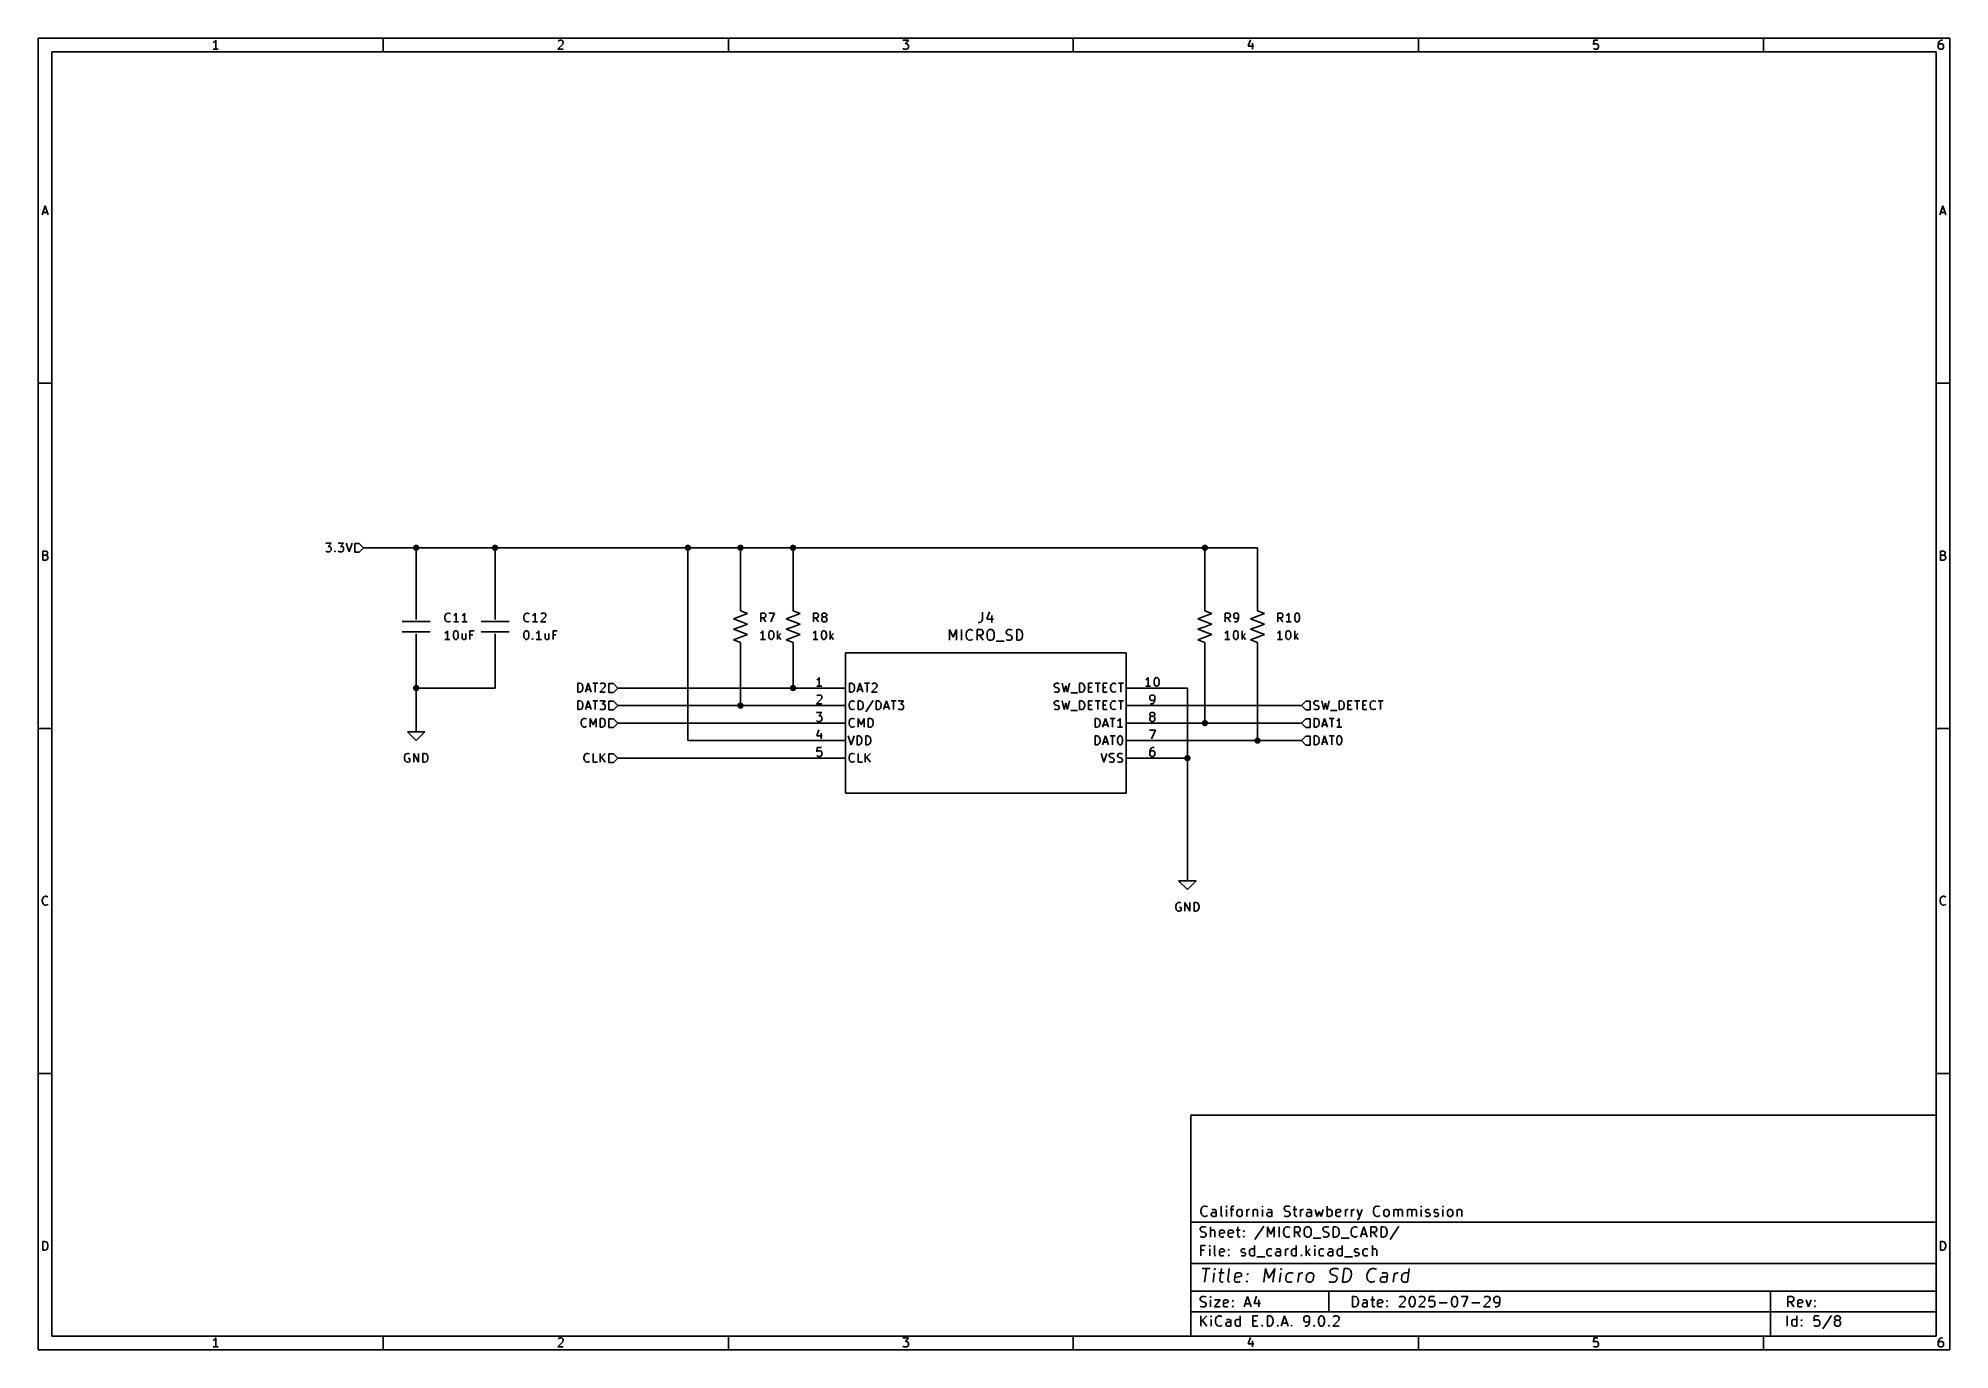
# Model space of a CAD drawing. Extents: x 0.4 to 11.3, y -7.9 to -0.4.
import ezdxf

# ---------------------------------------------------------------- set-up
doc = ezdxf.new("R2010")
doc.units = 0
doc.header["$MEASUREMENT"] = 0
for name, color, linetype in [('BROWN2', 54, 'CONTINUOUS'), ('CYAN2', 4, 'CONTINUOUS'), ('GREEN3', 91, 'CONTINUOUS'), ('LYELLOW', 51, 'CONTINUOUS'), ('RED2', 1, 'CONTINUOUS'), ('RED3', 11, 'CONTINUOUS')]:
    doc.layers.add(name, color=color, linetype=linetype)

msp = doc.modelspace()

# ---------------------------------------------------------------- linework, layer by layer
at = {"layer": 'BROWN2', "linetype": 'CONTINUOUS'}
for p, q in [((2.034, -3.273), (2.065, -3.273)), ((2.036, -3.32), (2.034, -3.318)), ((2.041, -3.323), (2.036, -3.32)), ((2.055, -3.323), (2.041, -3.323)), ((2.065, -3.273), (2.048, -3.292)), ((2.048, -3.292), (2.055, -3.292)), ((2.055, -3.292), (2.06, -3.294)), ((2.06, -3.32), (2.055, -3.323)), ((2.06, -3.294), (2.062, -3.297)), ((2.062, -3.318), (2.06, -3.32)), ((2.062, -3.297), (2.065, -3.301)), ((2.065, -3.313), (2.062, -3.318)), ((2.065, -3.301), (2.065, -3.313)), ((2.084, -3.32), (2.086, -3.318)), ((2.086, -3.323), (2.084, -3.32)), ((2.086, -3.318), (2.088, -3.32)), ((2.086, -3.318), (2.086, -3.323)), ((2.088, -3.32), (2.086, -3.323)), ((2.105, -3.273), (2.136, -3.273)), ((2.107, -3.32), (2.105, -3.318)), ((2.112, -3.323), (2.107, -3.32)), ((2.126, -3.323), (2.112, -3.323)), ((2.136, -3.273), (2.119, -3.292)), ((2.119, -3.292), (2.126, -3.292)), ((2.126, -3.292), (2.131, -3.294)), ((2.131, -3.32), (2.126, -3.323)), ((2.131, -3.294), (2.134, -3.297)), ((2.134, -3.318), (2.131, -3.32)), ((2.134, -3.297), (2.136, -3.301)), ((2.136, -3.313), (2.134, -3.318)), ((2.136, -3.301), (2.136, -3.313)), ((2.15, -3.273), (2.167, -3.323)), ((2.167, -3.323), (2.184, -3.273)), ((2.225, -3.275), (2.2, -3.275)), ((2.2, -3.275), (2.2, -3.325)), ((2.2, -3.325), (2.225, -3.325)), ((2.25, -3.3), (2.225, -3.275)), ((2.225, -3.325), (2.25, -3.3)), ((3.472, -4.123), (3.472, -4.073)), ((3.472, -4.073), (3.484, -4.073)), ((3.484, -4.123), (3.472, -4.123)), ((3.484, -4.073), (3.491, -4.075)), ((3.491, -4.12), (3.484, -4.123)), ((3.491, -4.075), (3.496, -4.08)), ((3.496, -4.116), (3.491, -4.12)), ((3.496, -4.08), (3.498, -4.085)), ((3.498, -4.111), (3.496, -4.116)), ((3.498, -4.085), (3.5, -4.094)), ((3.5, -4.101), (3.498, -4.111)), ((3.5, -4.094), (3.5, -4.101)), ((3.515, -4.123), (3.531, -4.073)), ((3.519, -4.109), (3.543, -4.109)), ((3.531, -4.073), (3.548, -4.123)), ((3.557, -4.073), (3.586, -4.073)), ((3.572, -4.123), (3.572, -4.073)), ((3.626, -4.094), (3.598, -4.123)), ((3.598, -4.123), (3.629, -4.123)), ((3.6, -4.078), (3.603, -4.075)), ((3.603, -4.075), (3.607, -4.073)), ((3.607, -4.073), (3.619, -4.073)), ((3.619, -4.073), (3.624, -4.075)), ((3.624, -4.075), (3.626, -4.078)), ((3.626, -4.078), (3.629, -4.082)), ((3.629, -4.087), (3.626, -4.094)), ((3.629, -4.082), (3.629, -4.087)), ((3.675, -4.075), (3.65, -4.075)), ((3.65, -4.075), (3.65, -4.125)), ((3.65, -4.125), (3.675, -4.125)), ((3.7, -4.1), (3.675, -4.075)), ((3.675, -4.125), (3.7, -4.1)), ((3.472, -4.223), (3.472, -4.173)), ((3.472, -4.173), (3.484, -4.173)), ((3.484, -4.223), (3.472, -4.223)), ((3.484, -4.173), (3.491, -4.175)), ((3.491, -4.22), (3.484, -4.223)), ((3.491, -4.175), (3.496, -4.18)), ((3.496, -4.216), (3.491, -4.22)), ((3.496, -4.18), (3.498, -4.185)), ((3.498, -4.211), (3.496, -4.216)), ((3.498, -4.185), (3.5, -4.194)), ((3.5, -4.201), (3.498, -4.211)), ((3.5, -4.194), (3.5, -4.201)), ((3.515, -4.223), (3.531, -4.173)), ((3.519, -4.209), (3.543, -4.209)), ((3.531, -4.173), (3.548, -4.223)), ((3.557, -4.173), (3.586, -4.173)), ((3.572, -4.223), (3.572, -4.173)), ((3.598, -4.173), (3.629, -4.173)), ((3.6, -4.22), (3.598, -4.218)), ((3.605, -4.223), (3.6, -4.22)), ((3.619, -4.223), (3.605, -4.223)), ((3.629, -4.173), (3.612, -4.192)), ((3.612, -4.192), (3.619, -4.192)), ((3.619, -4.192), (3.624, -4.194)), ((3.624, -4.22), (3.619, -4.223)), ((3.624, -4.194), (3.626, -4.197)), ((3.626, -4.218), (3.624, -4.22)), ((3.626, -4.197), (3.629, -4.201)), ((3.629, -4.213), (3.626, -4.218)), ((3.629, -4.201), (3.629, -4.213)), ((3.675, -4.175), (3.65, -4.175)), ((3.65, -4.175), (3.65, -4.225)), ((3.65, -4.225), (3.675, -4.225)), ((3.7, -4.2), (3.675, -4.175)), ((3.675, -4.225), (3.7, -4.2)), ((7.625, -4.175), (7.6, -4.2)), ((7.6, -4.2), (7.625, -4.225)), ((7.65, -4.175), (7.625, -4.175)), ((7.625, -4.225), (7.65, -4.225)), ((7.65, -4.225), (7.65, -4.175)), ((7.671, -4.182), (7.674, -4.178)), ((7.671, -4.187), (7.671, -4.182)), ((7.674, -4.192), (7.671, -4.187)), ((7.671, -4.22), (7.678, -4.223)), ((7.674, -4.178), (7.676, -4.175)), ((7.676, -4.194), (7.674, -4.192)), ((7.676, -4.175), (7.681, -4.173)), ((7.681, -4.197), (7.676, -4.194)), ((7.678, -4.223), (7.69, -4.223)), ((7.681, -4.173), (7.693, -4.173)), ((7.69, -4.199), (7.681, -4.197)), ((7.695, -4.201), (7.69, -4.199)), ((7.69, -4.223), (7.695, -4.22)), ((7.693, -4.173), (7.7, -4.175)), ((7.697, -4.204), (7.695, -4.201)), ((7.695, -4.22), (7.697, -4.218)), ((7.7, -4.209), (7.697, -4.204)), ((7.697, -4.218), (7.7, -4.213)), ((7.7, -4.213), (7.7, -4.209)), ((7.716, -4.173), (7.728, -4.223)), ((7.728, -4.223), (7.738, -4.187)), ((7.738, -4.187), (7.747, -4.223)), ((7.747, -4.223), (7.759, -4.173)), ((7.766, -4.228), (7.804, -4.228)), ((7.816, -4.223), (7.816, -4.173)), ((7.816, -4.173), (7.828, -4.173)), ((7.828, -4.223), (7.816, -4.223)), ((7.828, -4.173), (7.835, -4.175)), ((7.835, -4.22), (7.828, -4.223)), ((7.835, -4.175), (7.84, -4.18)), ((7.84, -4.216), (7.835, -4.22)), ((7.84, -4.18), (7.843, -4.185)), ((7.843, -4.211), (7.84, -4.216)), ((7.843, -4.185), (7.845, -4.194)), ((7.845, -4.201), (7.843, -4.211)), ((7.845, -4.194), (7.845, -4.201)), ((7.866, -4.223), (7.866, -4.173)), ((7.866, -4.173), (7.89, -4.173)), ((7.866, -4.197), (7.883, -4.197)), ((7.89, -4.223), (7.866, -4.223)), ((7.904, -4.173), (7.933, -4.173)), ((7.919, -4.223), (7.919, -4.173)), ((7.95, -4.223), (7.95, -4.173)), ((7.95, -4.173), (7.974, -4.173)), ((7.95, -4.197), (7.966, -4.197)), ((7.974, -4.223), (7.95, -4.223)), ((7.993, -4.194), (7.995, -4.185)), ((7.993, -4.201), (7.993, -4.194)), ((7.995, -4.211), (7.993, -4.201)), ((7.995, -4.185), (7.997, -4.18)), ((7.997, -4.216), (7.995, -4.211)), ((7.997, -4.18), (8.002, -4.175)), ((8.002, -4.22), (7.997, -4.216)), ((8.002, -4.175), (8.009, -4.173)), ((8.009, -4.223), (8.002, -4.22)), ((8.009, -4.173), (8.014, -4.173)), ((8.014, -4.223), (8.009, -4.223)), ((8.014, -4.173), (8.021, -4.175)), ((8.021, -4.22), (8.014, -4.223)), ((8.021, -4.175), (8.024, -4.178)), ((8.024, -4.218), (8.021, -4.22)), ((8.038, -4.173), (8.066, -4.173)), ((8.052, -4.223), (8.052, -4.173)), ((3.491, -4.294), (3.493, -4.285)), ((3.491, -4.301), (3.491, -4.294)), ((3.493, -4.311), (3.491, -4.301)), ((3.493, -4.285), (3.496, -4.28)), ((3.496, -4.316), (3.493, -4.311)), ((3.496, -4.28), (3.5, -4.275)), ((3.5, -4.32), (3.496, -4.316)), ((3.5, -4.275), (3.507, -4.273)), ((3.507, -4.323), (3.5, -4.32)), ((3.507, -4.273), (3.512, -4.273)), ((3.512, -4.323), (3.507, -4.323)), ((3.512, -4.273), (3.519, -4.275)), ((3.519, -4.32), (3.512, -4.323)), ((3.519, -4.275), (3.522, -4.278)), ((3.522, -4.318), (3.519, -4.32)), ((3.543, -4.323), (3.543, -4.273)), ((3.543, -4.273), (3.56, -4.309)), ((3.56, -4.309), (3.576, -4.273)), ((3.576, -4.273), (3.576, -4.323)), ((3.6, -4.323), (3.6, -4.273)), ((3.6, -4.273), (3.612, -4.273)), ((3.612, -4.323), (3.6, -4.323)), ((3.612, -4.273), (3.619, -4.275)), ((3.619, -4.32), (3.612, -4.323)), ((3.619, -4.275), (3.624, -4.28)), ((3.624, -4.316), (3.619, -4.32)), ((3.624, -4.28), (3.626, -4.285)), ((3.626, -4.311), (3.624, -4.316)), ((3.626, -4.285), (3.629, -4.294)), ((3.629, -4.301), (3.626, -4.311)), ((3.629, -4.294), (3.629, -4.301)), ((3.675, -4.275), (3.65, -4.275)), ((3.65, -4.275), (3.65, -4.325)), ((3.65, -4.325), (3.675, -4.325)), ((3.7, -4.3), (3.675, -4.275)), ((3.675, -4.325), (3.7, -4.3)), ((7.625, -4.275), (7.6, -4.3)), ((7.6, -4.3), (7.625, -4.325)), ((7.65, -4.275), (7.625, -4.275)), ((7.625, -4.325), (7.65, -4.325)), ((7.65, -4.325), (7.65, -4.275)), ((7.674, -4.323), (7.674, -4.273)), ((7.674, -4.273), (7.685, -4.273)), ((7.685, -4.323), (7.674, -4.323)), ((7.685, -4.273), (7.693, -4.275)), ((7.693, -4.32), (7.685, -4.323)), ((7.693, -4.275), (7.697, -4.28)), ((7.697, -4.316), (7.693, -4.32)), ((7.697, -4.28), (7.7, -4.285)), ((7.7, -4.311), (7.697, -4.316)), ((7.7, -4.285), (7.702, -4.294)), ((7.702, -4.301), (7.7, -4.311)), ((7.702, -4.294), (7.702, -4.301)), ((7.716, -4.323), (7.733, -4.273)), ((7.721, -4.309), (7.745, -4.309)), ((7.733, -4.273), (7.75, -4.323)), ((7.759, -4.273), (7.788, -4.273)), ((7.774, -4.323), (7.774, -4.273)), ((7.807, -4.285), (7.802, -4.287)), ((7.831, -4.323), (7.802, -4.323)), ((7.812, -4.28), (7.807, -4.285)), ((7.816, -4.273), (7.812, -4.28)), ((7.816, -4.323), (7.816, -4.273)), ((7.625, -4.375), (7.6, -4.4)), ((7.6, -4.4), (7.625, -4.425)), ((7.65, -4.375), (7.625, -4.375)), ((7.625, -4.425), (7.65, -4.425)), ((7.65, -4.425), (7.65, -4.375)), ((7.674, -4.423), (7.674, -4.373)), ((7.674, -4.373), (7.685, -4.373)), ((7.685, -4.423), (7.674, -4.423)), ((7.685, -4.373), (7.693, -4.375)), ((7.693, -4.42), (7.685, -4.423)), ((7.693, -4.375), (7.697, -4.38)), ((7.697, -4.416), (7.693, -4.42)), ((7.697, -4.38), (7.7, -4.385)), ((7.7, -4.411), (7.697, -4.416)), ((7.7, -4.385), (7.702, -4.394)), ((7.702, -4.401), (7.7, -4.411)), ((7.702, -4.394), (7.702, -4.401)), ((7.716, -4.423), (7.733, -4.373)), ((7.721, -4.409), (7.745, -4.409)), ((7.733, -4.373), (7.75, -4.423)), ((7.759, -4.373), (7.788, -4.373)), ((7.774, -4.423), (7.774, -4.373)), ((7.802, -4.392), (7.804, -4.382)), ((7.802, -4.404), (7.802, -4.392)), ((7.804, -4.413), (7.802, -4.404)), ((7.804, -4.382), (7.807, -4.378)), ((7.807, -4.418), (7.804, -4.413)), ((7.807, -4.378), (7.809, -4.375)), ((7.809, -4.42), (7.807, -4.418)), ((7.809, -4.375), (7.814, -4.373)), ((7.814, -4.423), (7.809, -4.42)), ((7.814, -4.373), (7.819, -4.373)), ((7.819, -4.423), (7.814, -4.423)), ((7.819, -4.373), (7.824, -4.375)), ((7.824, -4.42), (7.819, -4.423)), ((7.824, -4.375), (7.826, -4.378)), ((7.826, -4.418), (7.824, -4.42)), ((7.826, -4.378), (7.828, -4.382)), ((7.828, -4.413), (7.826, -4.418)), ((7.828, -4.382), (7.831, -4.392)), ((7.831, -4.404), (7.828, -4.413)), ((7.831, -4.392), (7.831, -4.404)), ((3.507, -4.494), (3.51, -4.485)), ((3.507, -4.501), (3.507, -4.494)), ((3.51, -4.511), (3.507, -4.501)), ((3.51, -4.485), (3.512, -4.48)), ((3.512, -4.516), (3.51, -4.511)), ((3.512, -4.48), (3.517, -4.475)), ((3.517, -4.52), (3.512, -4.516)), ((3.517, -4.475), (3.524, -4.473)), ((3.524, -4.523), (3.517, -4.52)), ((3.524, -4.473), (3.529, -4.473)), ((3.529, -4.523), (3.524, -4.523)), ((3.529, -4.473), (3.536, -4.475)), ((3.536, -4.52), (3.529, -4.523)), ((3.536, -4.475), (3.538, -4.478)), ((3.538, -4.518), (3.536, -4.52)), ((3.56, -4.523), (3.56, -4.473)), ((3.584, -4.523), (3.56, -4.523)), ((3.6, -4.523), (3.6, -4.473)), ((3.629, -4.473), (3.6, -4.501)), ((3.629, -4.523), (3.607, -4.494)), ((3.675, -4.475), (3.65, -4.475)), ((3.65, -4.475), (3.65, -4.525)), ((3.65, -4.525), (3.675, -4.525)), ((3.7, -4.5), (3.675, -4.475)), ((3.675, -4.525), (3.7, -4.5))]:
    msp.add_line(p, q, dxfattribs=at)
at = {"layer": 'CYAN2', "linetype": 'CONTINUOUS'}
for p, q in [((2.714, -3.694), (2.716, -3.685)), ((2.714, -3.701), (2.714, -3.694)), ((2.716, -3.711), (2.714, -3.701)), ((2.716, -3.685), (2.719, -3.68)), ((2.719, -3.68), (2.723, -3.675)), ((2.723, -3.675), (2.731, -3.673)), ((2.731, -3.673), (2.735, -3.673)), ((2.735, -3.673), (2.742, -3.675)), ((2.742, -3.675), (2.745, -3.678)), ((2.769, -3.685), (2.764, -3.687)), ((2.773, -3.68), (2.769, -3.685)), ((2.778, -3.673), (2.773, -3.68)), ((2.778, -3.723), (2.778, -3.673)), ((2.816, -3.685), (2.812, -3.687)), ((2.821, -3.68), (2.816, -3.685)), ((2.826, -3.673), (2.821, -3.68)), ((2.826, -3.723), (2.826, -3.673)), ((3.164, -3.694), (3.166, -3.685)), ((3.164, -3.701), (3.164, -3.694)), ((3.166, -3.711), (3.164, -3.701)), ((3.166, -3.685), (3.169, -3.68)), ((3.169, -3.68), (3.173, -3.675)), ((3.173, -3.675), (3.181, -3.673)), ((3.181, -3.673), (3.185, -3.673)), ((3.185, -3.673), (3.192, -3.675)), ((3.192, -3.675), (3.195, -3.678)), ((3.219, -3.685), (3.214, -3.687)), ((3.223, -3.68), (3.219, -3.685)), ((3.228, -3.673), (3.223, -3.68)), ((3.228, -3.723), (3.228, -3.673)), ((3.288, -3.694), (3.259, -3.723)), ((3.262, -3.678), (3.264, -3.675)), ((3.264, -3.675), (3.269, -3.673)), ((3.269, -3.673), (3.281, -3.673)), ((3.281, -3.673), (3.285, -3.675)), ((3.285, -3.675), (3.288, -3.678)), ((3.288, -3.678), (3.29, -3.682)), ((3.29, -3.687), (3.288, -3.694)), ((3.29, -3.682), (3.29, -3.687)), ((4.516, -3.723), (4.516, -3.673)), ((4.516, -3.673), (4.535, -3.673)), ((4.535, -3.699), (4.516, -3.699)), ((4.545, -3.723), (4.528, -3.699)), ((4.535, -3.673), (4.54, -3.675)), ((4.54, -3.697), (4.535, -3.699)), ((4.54, -3.675), (4.542, -3.678)), ((4.542, -3.694), (4.54, -3.697)), ((4.542, -3.678), (4.545, -3.682)), ((4.545, -3.689), (4.542, -3.694)), ((4.545, -3.682), (4.545, -3.689)), ((4.562, -3.673), (4.595, -3.673)), ((4.595, -3.673), (4.573, -3.723)), ((4.816, -3.723), (4.816, -3.673)), ((4.816, -3.673), (4.835, -3.673)), ((4.816, -3.723), (4.816, -3.673)), ((4.816, -3.673), (4.835, -3.673)), ((4.835, -3.699), (4.816, -3.699)), ((4.835, -3.699), (4.816, -3.699)), ((4.845, -3.723), (4.828, -3.699)), ((4.845, -3.723), (4.828, -3.699)), ((4.835, -3.673), (4.84, -3.675)), ((4.835, -3.673), (4.84, -3.675)), ((4.84, -3.697), (4.835, -3.699)), ((4.84, -3.697), (4.835, -3.699)), ((4.84, -3.675), (4.842, -3.678)), ((4.84, -3.675), (4.842, -3.678)), ((4.842, -3.694), (4.84, -3.697)), ((4.842, -3.694), (4.84, -3.697)), ((4.842, -3.678), (4.845, -3.682)), ((4.842, -3.678), (4.845, -3.682)), ((4.845, -3.689), (4.842, -3.694)), ((4.845, -3.689), (4.842, -3.694)), ((4.845, -3.682), (4.845, -3.689)), ((4.845, -3.682), (4.845, -3.689)), ((4.864, -3.682), (4.866, -3.678)), ((4.864, -3.682), (4.866, -3.678)), ((4.864, -3.685), (4.864, -3.682)), ((4.864, -3.685), (4.864, -3.682)), ((4.866, -3.689), (4.864, -3.685)), ((4.866, -3.689), (4.864, -3.685)), ((4.866, -3.699), (4.864, -3.704)), ((4.866, -3.699), (4.864, -3.704)), ((4.864, -3.704), (4.864, -3.713)), ((4.864, -3.704), (4.864, -3.713)), ((4.866, -3.678), (4.869, -3.675)), ((4.866, -3.678), (4.869, -3.675)), ((4.869, -3.692), (4.866, -3.689)), ((4.869, -3.692), (4.866, -3.689)), ((4.869, -3.697), (4.866, -3.699)), ((4.869, -3.697), (4.866, -3.699)), ((4.869, -3.675), (4.873, -3.673)), ((4.869, -3.675), (4.873, -3.673)), ((4.873, -3.694), (4.869, -3.692)), ((4.873, -3.694), (4.869, -3.692)), ((4.873, -3.694), (4.869, -3.697)), ((4.873, -3.694), (4.869, -3.697)), ((4.873, -3.673), (4.883, -3.673)), ((4.873, -3.673), (4.883, -3.673)), ((4.883, -3.694), (4.873, -3.694)), ((4.883, -3.694), (4.873, -3.694)), ((4.883, -3.673), (4.888, -3.675)), ((4.883, -3.673), (4.888, -3.675)), ((4.888, -3.692), (4.883, -3.694)), ((4.888, -3.692), (4.883, -3.694)), ((4.888, -3.697), (4.883, -3.694)), ((4.888, -3.697), (4.883, -3.694)), ((4.888, -3.675), (4.89, -3.678)), ((4.888, -3.675), (4.89, -3.678)), ((4.89, -3.689), (4.888, -3.692)), ((4.89, -3.689), (4.888, -3.692)), ((4.89, -3.699), (4.888, -3.697)), ((4.89, -3.699), (4.888, -3.697)), ((4.89, -3.678), (4.892, -3.682)), ((4.89, -3.678), (4.892, -3.682)), ((4.892, -3.685), (4.89, -3.689)), ((4.892, -3.685), (4.89, -3.689)), ((4.892, -3.704), (4.89, -3.699)), ((4.892, -3.704), (4.89, -3.699)), ((4.892, -3.682), (4.892, -3.685)), ((4.892, -3.682), (4.892, -3.685)), ((4.892, -3.713), (4.892, -3.704)), ((4.892, -3.713), (4.892, -3.704)), ((5.78, -3.667), (5.78, -3.71)), ((5.78, -3.667), (5.78, -3.71)), ((5.82, -3.665), (5.806, -3.707)), ((5.82, -3.665), (5.806, -3.707)), ((5.806, -3.707), (5.843, -3.707)), ((5.806, -3.707), (5.843, -3.707)), ((5.834, -3.687), (5.834, -3.727)), ((5.834, -3.687), (5.834, -3.727)), ((7.166, -3.723), (7.166, -3.673)), ((7.166, -3.673), (7.185, -3.673)), ((7.185, -3.699), (7.166, -3.699)), ((7.195, -3.723), (7.178, -3.699)), ((7.185, -3.673), (7.19, -3.675)), ((7.19, -3.697), (7.185, -3.699)), ((7.19, -3.675), (7.192, -3.678)), ((7.192, -3.694), (7.19, -3.697)), ((7.192, -3.678), (7.195, -3.682)), ((7.195, -3.689), (7.192, -3.694)), ((7.195, -3.682), (7.195, -3.689)), ((7.216, -3.678), (7.214, -3.682)), ((7.214, -3.682), (7.214, -3.694)), ((7.214, -3.694), (7.216, -3.699)), ((7.219, -3.675), (7.216, -3.678)), ((7.216, -3.699), (7.219, -3.701)), ((7.223, -3.673), (7.219, -3.675)), ((7.219, -3.701), (7.223, -3.704)), ((7.233, -3.673), (7.223, -3.673)), ((7.223, -3.704), (7.233, -3.704)), ((7.238, -3.675), (7.233, -3.673)), ((7.233, -3.704), (7.238, -3.701)), ((7.24, -3.678), (7.238, -3.675)), ((7.238, -3.701), (7.24, -3.699)), ((7.242, -3.682), (7.24, -3.678)), ((7.24, -3.699), (7.242, -3.694)), ((7.24, -3.711), (7.242, -3.701)), ((7.242, -3.701), (7.242, -3.682)), ((7.466, -3.723), (7.466, -3.673)), ((7.466, -3.673), (7.485, -3.673)), ((7.485, -3.699), (7.466, -3.699)), ((7.495, -3.723), (7.478, -3.699)), ((7.485, -3.673), (7.49, -3.675)), ((7.49, -3.697), (7.485, -3.699)), ((7.49, -3.675), (7.492, -3.678)), ((7.492, -3.694), (7.49, -3.697)), ((7.492, -3.678), (7.495, -3.682)), ((7.495, -3.689), (7.492, -3.694)), ((7.495, -3.682), (7.495, -3.689)), ((7.519, -3.685), (7.514, -3.687)), ((7.523, -3.68), (7.519, -3.685)), ((7.528, -3.673), (7.523, -3.68)), ((7.528, -3.723), (7.528, -3.673)), ((7.562, -3.692), (7.564, -3.682)), ((7.562, -3.704), (7.562, -3.692)), ((7.564, -3.713), (7.562, -3.704)), ((7.564, -3.682), (7.566, -3.678)), ((7.566, -3.678), (7.569, -3.675)), ((7.569, -3.675), (7.573, -3.673)), ((7.573, -3.673), (7.578, -3.673)), ((7.578, -3.673), (7.583, -3.675)), ((7.583, -3.675), (7.585, -3.678)), ((7.585, -3.678), (7.588, -3.682)), ((7.588, -3.682), (7.59, -3.692)), ((7.59, -3.704), (7.588, -3.713)), ((7.59, -3.692), (7.59, -3.704)), ((2.719, -3.785), (2.714, -3.787)), ((2.719, -3.716), (2.716, -3.711)), ((2.723, -3.72), (2.719, -3.716)), ((2.723, -3.78), (2.719, -3.785)), ((2.731, -3.723), (2.723, -3.72)), ((2.728, -3.773), (2.723, -3.78)), ((2.728, -3.823), (2.728, -3.773)), ((2.735, -3.723), (2.731, -3.723)), ((2.742, -3.72), (2.735, -3.723)), ((2.745, -3.718), (2.742, -3.72)), ((2.762, -3.792), (2.764, -3.782)), ((2.762, -3.804), (2.762, -3.792)), ((2.764, -3.813), (2.762, -3.804)), ((2.792, -3.723), (2.764, -3.723)), ((2.764, -3.782), (2.766, -3.778)), ((2.766, -3.818), (2.764, -3.813)), ((2.766, -3.778), (2.769, -3.775)), ((2.769, -3.775), (2.773, -3.773)), ((2.773, -3.773), (2.778, -3.773)), ((2.778, -3.773), (2.783, -3.775)), ((2.783, -3.775), (2.785, -3.778)), ((2.785, -3.778), (2.788, -3.782)), ((2.788, -3.813), (2.785, -3.818)), ((2.788, -3.782), (2.79, -3.792)), ((2.79, -3.804), (2.788, -3.813)), ((2.79, -3.792), (2.79, -3.804)), ((2.84, -3.723), (2.812, -3.723)), ((2.812, -3.789), (2.812, -3.816)), ((2.812, -3.816), (2.814, -3.82)), ((2.833, -3.789), (2.833, -3.823)), ((2.857, -3.823), (2.857, -3.773)), ((2.857, -3.773), (2.881, -3.773)), ((2.873, -3.797), (2.857, -3.797)), ((3.164, -3.792), (3.166, -3.782)), ((3.164, -3.804), (3.164, -3.792)), ((3.166, -3.813), (3.164, -3.804)), ((3.169, -3.716), (3.166, -3.711)), ((3.166, -3.782), (3.169, -3.778)), ((3.169, -3.818), (3.166, -3.813)), ((3.173, -3.72), (3.169, -3.716)), ((3.169, -3.778), (3.171, -3.775)), ((3.171, -3.775), (3.176, -3.773)), ((3.181, -3.723), (3.173, -3.72)), ((3.176, -3.773), (3.181, -3.773)), ((3.185, -3.723), (3.181, -3.723)), ((3.181, -3.773), (3.185, -3.775)), ((3.192, -3.72), (3.185, -3.723)), ((3.185, -3.775), (3.188, -3.778)), ((3.188, -3.778), (3.19, -3.782)), ((3.19, -3.813), (3.188, -3.818)), ((3.19, -3.782), (3.192, -3.792)), ((3.192, -3.804), (3.19, -3.813)), ((3.195, -3.718), (3.192, -3.72)), ((3.192, -3.792), (3.192, -3.804)), ((3.242, -3.723), (3.214, -3.723)), ((3.24, -3.785), (3.235, -3.787)), ((3.245, -3.78), (3.24, -3.785)), ((3.25, -3.773), (3.245, -3.78)), ((3.25, -3.823), (3.25, -3.773)), ((3.259, -3.723), (3.29, -3.723)), ((3.285, -3.789), (3.285, -3.816)), ((3.285, -3.816), (3.288, -3.82)), ((3.307, -3.789), (3.307, -3.823)), ((3.331, -3.823), (3.331, -3.773)), ((3.331, -3.773), (3.354, -3.773)), ((3.347, -3.797), (3.331, -3.797)), ((4.519, -3.785), (4.514, -3.787)), ((4.523, -3.78), (4.519, -3.785)), ((4.528, -3.773), (4.523, -3.78)), ((4.528, -3.823), (4.528, -3.773)), ((4.562, -3.792), (4.564, -3.782)), ((4.562, -3.804), (4.562, -3.792)), ((4.564, -3.813), (4.562, -3.804)), ((4.564, -3.782), (4.566, -3.778)), ((4.566, -3.818), (4.564, -3.813)), ((4.566, -3.778), (4.569, -3.775)), ((4.569, -3.775), (4.573, -3.773)), ((4.573, -3.773), (4.578, -3.773)), ((4.578, -3.773), (4.583, -3.775)), ((4.583, -3.775), (4.585, -3.778)), ((4.585, -3.778), (4.588, -3.782)), ((4.588, -3.813), (4.585, -3.818)), ((4.588, -3.782), (4.59, -3.792)), ((4.59, -3.804), (4.588, -3.813)), ((4.59, -3.792), (4.59, -3.804)), ((4.612, -3.823), (4.612, -3.773)), ((4.631, -3.789), (4.612, -3.809)), ((4.616, -3.804), (4.631, -3.823)), ((4.819, -3.785), (4.814, -3.787)), ((4.819, -3.785), (4.814, -3.787)), ((4.823, -3.78), (4.819, -3.785)), ((4.823, -3.78), (4.819, -3.785)), ((4.828, -3.773), (4.823, -3.78)), ((4.828, -3.773), (4.823, -3.78)), ((4.828, -3.823), (4.828, -3.773)), ((4.828, -3.823), (4.828, -3.773)), ((4.862, -3.792), (4.864, -3.782)), ((4.862, -3.792), (4.864, -3.782)), ((4.862, -3.804), (4.862, -3.792)), ((4.862, -3.804), (4.862, -3.792)), ((4.864, -3.813), (4.862, -3.804)), ((4.864, -3.813), (4.862, -3.804)), ((4.864, -3.713), (4.866, -3.718)), ((4.864, -3.713), (4.866, -3.718)), ((4.864, -3.782), (4.866, -3.778)), ((4.864, -3.782), (4.866, -3.778)), ((4.866, -3.818), (4.864, -3.813)), ((4.866, -3.818), (4.864, -3.813)), ((4.866, -3.718), (4.869, -3.72)), ((4.866, -3.718), (4.869, -3.72)), ((4.866, -3.778), (4.869, -3.775)), ((4.866, -3.778), (4.869, -3.775)), ((4.869, -3.72), (4.873, -3.723)), ((4.869, -3.72), (4.873, -3.723)), ((4.869, -3.775), (4.873, -3.773)), ((4.869, -3.775), (4.873, -3.773)), ((4.873, -3.723), (4.883, -3.723)), ((4.873, -3.723), (4.883, -3.723)), ((4.873, -3.773), (4.878, -3.773)), ((4.873, -3.773), (4.878, -3.773)), ((4.878, -3.773), (4.883, -3.775)), ((4.878, -3.773), (4.883, -3.775)), ((4.883, -3.723), (4.888, -3.72)), ((4.883, -3.723), (4.888, -3.72)), ((4.883, -3.775), (4.885, -3.778)), ((4.883, -3.775), (4.885, -3.778)), ((4.885, -3.778), (4.888, -3.782)), ((4.885, -3.778), (4.888, -3.782)), ((4.888, -3.813), (4.885, -3.818)), ((4.888, -3.813), (4.885, -3.818)), ((4.888, -3.72), (4.89, -3.718)), ((4.888, -3.72), (4.89, -3.718)), ((4.888, -3.782), (4.89, -3.792)), ((4.888, -3.782), (4.89, -3.792)), ((4.89, -3.804), (4.888, -3.813)), ((4.89, -3.804), (4.888, -3.813)), ((4.89, -3.718), (4.892, -3.713)), ((4.89, -3.718), (4.892, -3.713)), ((4.89, -3.792), (4.89, -3.804)), ((4.89, -3.792), (4.89, -3.804)), ((4.912, -3.823), (4.912, -3.773)), ((4.912, -3.823), (4.912, -3.773)), ((4.931, -3.789), (4.912, -3.809)), ((4.931, -3.789), (4.912, -3.809)), ((4.916, -3.804), (4.931, -3.823)), ((4.916, -3.804), (4.931, -3.823)), ((5.593, -3.827), (5.593, -3.767)), ((5.593, -3.767), (5.613, -3.81)), ((5.593, -3.827), (5.593, -3.767)), ((5.593, -3.767), (5.613, -3.81)), ((5.613, -3.81), (5.633, -3.767)), ((5.613, -3.81), (5.633, -3.767)), ((5.633, -3.767), (5.633, -3.827)), ((5.633, -3.767), (5.633, -3.827)), ((5.661, -3.827), (5.661, -3.767)), ((5.661, -3.827), (5.661, -3.767)), ((5.687, -3.793), (5.69, -3.782)), ((5.687, -3.793), (5.69, -3.782)), ((5.687, -3.802), (5.687, -3.793)), ((5.687, -3.802), (5.687, -3.793)), ((5.69, -3.813), (5.687, -3.802)), ((5.69, -3.813), (5.687, -3.802)), ((5.69, -3.782), (5.693, -3.776)), ((5.69, -3.782), (5.693, -3.776)), ((5.693, -3.819), (5.69, -3.813)), ((5.693, -3.819), (5.69, -3.813)), ((5.693, -3.776), (5.699, -3.77)), ((5.693, -3.776), (5.699, -3.77)), ((5.699, -3.77), (5.707, -3.767)), ((5.699, -3.77), (5.707, -3.767)), ((5.707, -3.767), (5.713, -3.767)), ((5.707, -3.767), (5.713, -3.767)), ((5.713, -3.767), (5.721, -3.77)), ((5.713, -3.767), (5.721, -3.77)), ((5.721, -3.77), (5.724, -3.773)), ((5.721, -3.77), (5.724, -3.773)), ((5.75, -3.827), (5.75, -3.767)), ((5.75, -3.767), (5.773, -3.767)), ((5.75, -3.827), (5.75, -3.767)), ((5.75, -3.767), (5.773, -3.767)), ((5.773, -3.799), (5.75, -3.799)), ((5.773, -3.799), (5.75, -3.799)), ((5.763, -3.727), (5.757, -3.727)), ((5.763, -3.727), (5.757, -3.727)), ((5.771, -3.725), (5.763, -3.727)), ((5.771, -3.725), (5.763, -3.727)), ((5.784, -3.827), (5.764, -3.799)), ((5.784, -3.827), (5.764, -3.799)), ((5.777, -3.719), (5.771, -3.725)), ((5.777, -3.719), (5.771, -3.725)), ((5.773, -3.767), (5.779, -3.77)), ((5.773, -3.767), (5.779, -3.77)), ((5.779, -3.796), (5.773, -3.799)), ((5.779, -3.796), (5.773, -3.799)), ((5.78, -3.71), (5.777, -3.719)), ((5.78, -3.71), (5.777, -3.719)), ((5.779, -3.77), (5.781, -3.773)), ((5.779, -3.77), (5.781, -3.773)), ((5.781, -3.793), (5.779, -3.796)), ((5.781, -3.793), (5.779, -3.796)), ((5.781, -3.773), (5.784, -3.779)), ((5.781, -3.773), (5.784, -3.779)), ((5.784, -3.787), (5.781, -3.793)), ((5.784, -3.787), (5.781, -3.793)), ((5.784, -3.779), (5.784, -3.787)), ((5.784, -3.779), (5.784, -3.787)), ((5.807, -3.787), (5.81, -3.776)), ((5.807, -3.787), (5.81, -3.776)), ((5.807, -3.807), (5.807, -3.787)), ((5.807, -3.807), (5.807, -3.787)), ((5.81, -3.819), (5.807, -3.807)), ((5.81, -3.819), (5.807, -3.807)), ((5.81, -3.776), (5.816, -3.77)), ((5.81, -3.776), (5.816, -3.77)), ((5.816, -3.77), (5.821, -3.767)), ((5.816, -3.77), (5.821, -3.767)), ((5.821, -3.767), (5.833, -3.767)), ((5.821, -3.767), (5.833, -3.767)), ((5.833, -3.767), (5.839, -3.77)), ((5.833, -3.767), (5.839, -3.77)), ((5.839, -3.77), (5.844, -3.776)), ((5.839, -3.77), (5.844, -3.776)), ((5.844, -3.776), (5.847, -3.787)), ((5.844, -3.776), (5.847, -3.787)), ((5.847, -3.807), (5.844, -3.819)), ((5.847, -3.807), (5.844, -3.819)), ((5.847, -3.787), (5.847, -3.807)), ((5.847, -3.787), (5.847, -3.807)), ((5.916, -3.779), (5.919, -3.773)), ((5.916, -3.779), (5.919, -3.773)), ((5.916, -3.785), (5.916, -3.779)), ((5.916, -3.785), (5.916, -3.779)), ((5.919, -3.79), (5.916, -3.785)), ((5.919, -3.79), (5.916, -3.785)), ((5.919, -3.773), (5.921, -3.77)), ((5.919, -3.773), (5.921, -3.77)), ((5.921, -3.793), (5.919, -3.79)), ((5.921, -3.793), (5.919, -3.79)), ((5.921, -3.77), (5.927, -3.767)), ((5.921, -3.77), (5.927, -3.767)), ((5.927, -3.796), (5.921, -3.793)), ((5.927, -3.796), (5.921, -3.793)), ((5.927, -3.767), (5.941, -3.767)), ((5.927, -3.767), (5.941, -3.767)), ((5.939, -3.799), (5.927, -3.796)), ((5.939, -3.799), (5.927, -3.796)), ((5.944, -3.802), (5.939, -3.799)), ((5.944, -3.802), (5.939, -3.799)), ((5.941, -3.767), (5.95, -3.77)), ((5.941, -3.767), (5.95, -3.77)), ((5.947, -3.805), (5.944, -3.802)), ((5.947, -3.805), (5.944, -3.802)), ((5.95, -3.81), (5.947, -3.805)), ((5.95, -3.81), (5.947, -3.805)), ((5.947, -3.822), (5.95, -3.816)), ((5.947, -3.822), (5.95, -3.816)), ((5.95, -3.816), (5.95, -3.81)), ((5.95, -3.816), (5.95, -3.81)), ((5.976, -3.827), (5.976, -3.767)), ((5.976, -3.767), (5.99, -3.767)), ((5.976, -3.827), (5.976, -3.767)), ((5.976, -3.767), (5.99, -3.767)), ((5.99, -3.767), (5.999, -3.77)), ((5.99, -3.767), (5.999, -3.77)), ((5.999, -3.77), (6.004, -3.776)), ((5.999, -3.77), (6.004, -3.776)), ((6.004, -3.776), (6.007, -3.782)), ((6.004, -3.776), (6.007, -3.782)), ((6.007, -3.813), (6.004, -3.819)), ((6.007, -3.813), (6.004, -3.819)), ((6.007, -3.782), (6.01, -3.793)), ((6.007, -3.782), (6.01, -3.793)), ((6.01, -3.802), (6.007, -3.813)), ((6.01, -3.802), (6.007, -3.813)), ((6.01, -3.793), (6.01, -3.802)), ((6.01, -3.793), (6.01, -3.802)), ((7.169, -3.785), (7.164, -3.787)), ((7.173, -3.78), (7.169, -3.785)), ((7.178, -3.773), (7.173, -3.78)), ((7.178, -3.823), (7.178, -3.773)), ((7.212, -3.792), (7.214, -3.782)), ((7.212, -3.804), (7.212, -3.792)), ((7.214, -3.813), (7.212, -3.804)), ((7.214, -3.782), (7.216, -3.778)), ((7.216, -3.818), (7.214, -3.813)), ((7.216, -3.778), (7.219, -3.775)), ((7.219, -3.723), (7.228, -3.723)), ((7.219, -3.775), (7.223, -3.773)), ((7.223, -3.773), (7.228, -3.773)), ((7.228, -3.723), (7.233, -3.72)), ((7.228, -3.773), (7.233, -3.775)), ((7.233, -3.72), (7.235, -3.718)), ((7.233, -3.775), (7.235, -3.778)), ((7.235, -3.718), (7.24, -3.711)), ((7.235, -3.778), (7.238, -3.782)), ((7.238, -3.813), (7.235, -3.818)), ((7.238, -3.782), (7.24, -3.792)), ((7.24, -3.804), (7.238, -3.813)), ((7.24, -3.792), (7.24, -3.804)), ((7.262, -3.823), (7.262, -3.773)), ((7.281, -3.789), (7.262, -3.809)), ((7.266, -3.804), (7.281, -3.823)), ((7.469, -3.785), (7.464, -3.787)), ((7.473, -3.78), (7.469, -3.785)), ((7.478, -3.773), (7.473, -3.78)), ((7.478, -3.823), (7.478, -3.773)), ((7.512, -3.792), (7.514, -3.782)), ((7.512, -3.804), (7.512, -3.792)), ((7.514, -3.813), (7.512, -3.804)), ((7.542, -3.723), (7.514, -3.723)), ((7.514, -3.782), (7.516, -3.778)), ((7.516, -3.818), (7.514, -3.813)), ((7.516, -3.778), (7.519, -3.775)), ((7.519, -3.775), (7.523, -3.773)), ((7.523, -3.773), (7.528, -3.773)), ((7.528, -3.773), (7.533, -3.775)), ((7.533, -3.775), (7.535, -3.778)), ((7.535, -3.778), (7.538, -3.782)), ((7.538, -3.813), (7.535, -3.818)), ((7.538, -3.782), (7.54, -3.792)), ((7.54, -3.804), (7.538, -3.813)), ((7.54, -3.792), (7.54, -3.804)), ((7.562, -3.823), (7.562, -3.773)), ((7.581, -3.789), (7.562, -3.809)), ((7.566, -3.718), (7.564, -3.713)), ((7.569, -3.72), (7.566, -3.718)), ((7.566, -3.804), (7.581, -3.823)), ((7.573, -3.723), (7.569, -3.72)), ((7.578, -3.723), (7.573, -3.723)), ((7.583, -3.72), (7.578, -3.723)), ((7.585, -3.718), (7.583, -3.72)), ((7.588, -3.713), (7.585, -3.718)), ((2.742, -3.823), (2.714, -3.823)), ((2.769, -3.82), (2.766, -3.818)), ((2.773, -3.823), (2.769, -3.82)), ((2.778, -3.823), (2.773, -3.823)), ((2.783, -3.82), (2.778, -3.823)), ((2.785, -3.818), (2.783, -3.82)), ((2.814, -3.82), (2.819, -3.823)), ((2.819, -3.823), (2.826, -3.823)), ((2.826, -3.823), (2.831, -3.82)), ((2.831, -3.82), (2.833, -3.818)), ((3.171, -3.82), (3.169, -3.818)), ((3.176, -3.823), (3.171, -3.82)), ((3.181, -3.823), (3.176, -3.823)), ((3.185, -3.82), (3.181, -3.823)), ((3.188, -3.818), (3.185, -3.82)), ((3.212, -3.82), (3.214, -3.818)), ((3.214, -3.823), (3.212, -3.82)), ((3.214, -3.818), (3.216, -3.82)), ((3.214, -3.818), (3.214, -3.823)), ((3.216, -3.82), (3.214, -3.823)), ((3.264, -3.823), (3.235, -3.823)), ((3.288, -3.82), (3.292, -3.823)), ((3.292, -3.823), (3.3, -3.823)), ((3.3, -3.823), (3.304, -3.82)), ((3.304, -3.82), (3.307, -3.818)), ((4.542, -3.823), (4.514, -3.823)), ((4.569, -3.82), (4.566, -3.818)), ((4.573, -3.823), (4.569, -3.82)), ((4.578, -3.823), (4.573, -3.823)), ((4.583, -3.82), (4.578, -3.823)), ((4.585, -3.818), (4.583, -3.82)), ((4.842, -3.823), (4.814, -3.823)), ((4.842, -3.823), (4.814, -3.823)), ((4.869, -3.82), (4.866, -3.818)), ((4.869, -3.82), (4.866, -3.818)), ((4.873, -3.823), (4.869, -3.82)), ((4.873, -3.823), (4.869, -3.82)), ((4.878, -3.823), (4.873, -3.823)), ((4.878, -3.823), (4.873, -3.823)), ((4.883, -3.82), (4.878, -3.823)), ((4.883, -3.82), (4.878, -3.823)), ((4.885, -3.818), (4.883, -3.82)), ((4.885, -3.818), (4.883, -3.82)), ((5.699, -3.825), (5.693, -3.819)), ((5.699, -3.825), (5.693, -3.819)), ((5.707, -3.827), (5.699, -3.825)), ((5.707, -3.827), (5.699, -3.825)), ((5.713, -3.827), (5.707, -3.827)), ((5.713, -3.827), (5.707, -3.827)), ((5.721, -3.825), (5.713, -3.827)), ((5.721, -3.825), (5.713, -3.827)), ((5.724, -3.822), (5.721, -3.825)), ((5.724, -3.822), (5.721, -3.825)), ((5.816, -3.825), (5.81, -3.819)), ((5.816, -3.825), (5.81, -3.819)), ((5.821, -3.827), (5.816, -3.825)), ((5.821, -3.827), (5.816, -3.825)), ((5.833, -3.827), (5.821, -3.827)), ((5.833, -3.827), (5.821, -3.827)), ((5.839, -3.825), (5.833, -3.827)), ((5.839, -3.825), (5.833, -3.827)), ((5.844, -3.819), (5.839, -3.825)), ((5.844, -3.819), (5.839, -3.825)), ((5.859, -3.833), (5.904, -3.833)), ((5.859, -3.833), (5.904, -3.833)), ((5.916, -3.825), (5.924, -3.827)), ((5.916, -3.825), (5.924, -3.827)), ((5.924, -3.827), (5.939, -3.827)), ((5.924, -3.827), (5.939, -3.827)), ((5.939, -3.827), (5.944, -3.825)), ((5.939, -3.827), (5.944, -3.825)), ((5.944, -3.825), (5.947, -3.822)), ((5.944, -3.825), (5.947, -3.822)), ((5.99, -3.827), (5.976, -3.827)), ((5.99, -3.827), (5.976, -3.827)), ((5.999, -3.825), (5.99, -3.827)), ((5.999, -3.825), (5.99, -3.827)), ((6.004, -3.819), (5.999, -3.825)), ((6.004, -3.819), (5.999, -3.825)), ((7.192, -3.823), (7.164, -3.823)), ((7.219, -3.82), (7.216, -3.818)), ((7.223, -3.823), (7.219, -3.82)), ((7.228, -3.823), (7.223, -3.823)), ((7.233, -3.82), (7.228, -3.823)), ((7.235, -3.818), (7.233, -3.82)), ((7.492, -3.823), (7.464, -3.823)), ((7.519, -3.82), (7.516, -3.818)), ((7.523, -3.823), (7.519, -3.82)), ((7.528, -3.823), (7.523, -3.823)), ((7.533, -3.82), (7.528, -3.823)), ((7.535, -3.818), (7.533, -3.82)), ((5.022, -4.123), (5.022, -4.073)), ((5.022, -4.073), (5.034, -4.073)), ((5.022, -4.123), (5.022, -4.073)), ((5.022, -4.073), (5.034, -4.073)), ((5.034, -4.123), (5.022, -4.123)), ((5.034, -4.123), (5.022, -4.123)), ((5.034, -4.073), (5.041, -4.076)), ((5.034, -4.073), (5.041, -4.076)), ((5.041, -4.121), (5.034, -4.123)), ((5.041, -4.121), (5.034, -4.123)), ((5.041, -4.076), (5.046, -4.08)), ((5.041, -4.076), (5.046, -4.08)), ((5.046, -4.116), (5.041, -4.121)), ((5.046, -4.116), (5.041, -4.121)), ((5.046, -4.08), (5.048, -4.085)), ((5.046, -4.08), (5.048, -4.085)), ((5.048, -4.111), (5.046, -4.116)), ((5.048, -4.111), (5.046, -4.116)), ((5.048, -4.085), (5.05, -4.095)), ((5.048, -4.085), (5.05, -4.095)), ((5.05, -4.102), (5.048, -4.111)), ((5.05, -4.102), (5.048, -4.111)), ((5.05, -4.095), (5.05, -4.102)), ((5.05, -4.095), (5.05, -4.102)), ((5.065, -4.123), (5.081, -4.073)), ((5.065, -4.123), (5.081, -4.073)), ((5.07, -4.109), (5.093, -4.109)), ((5.07, -4.109), (5.093, -4.109)), ((5.081, -4.073), (5.098, -4.123)), ((5.081, -4.073), (5.098, -4.123)), ((5.108, -4.073), (5.136, -4.073)), ((5.108, -4.073), (5.136, -4.073)), ((5.122, -4.123), (5.122, -4.073)), ((5.122, -4.123), (5.122, -4.073)), ((5.177, -4.095), (5.148, -4.123)), ((5.177, -4.095), (5.148, -4.123)), ((5.148, -4.123), (5.179, -4.123)), ((5.148, -4.123), (5.179, -4.123)), ((5.15, -4.078), (5.153, -4.076)), ((5.15, -4.078), (5.153, -4.076)), ((5.153, -4.076), (5.158, -4.073)), ((5.153, -4.076), (5.158, -4.073)), ((5.158, -4.073), (5.17, -4.073)), ((5.158, -4.073), (5.17, -4.073)), ((5.17, -4.073), (5.174, -4.076)), ((5.17, -4.073), (5.174, -4.076)), ((5.174, -4.076), (5.177, -4.078)), ((5.174, -4.076), (5.177, -4.078)), ((5.177, -4.078), (5.179, -4.083)), ((5.177, -4.078), (5.179, -4.083)), ((5.179, -4.087), (5.177, -4.095)), ((5.179, -4.087), (5.177, -4.095)), ((5.179, -4.083), (5.179, -4.087)), ((5.179, -4.083), (5.179, -4.087)), ((6.19, -4.083), (6.192, -4.078)), ((6.19, -4.083), (6.192, -4.078)), ((6.19, -4.087), (6.19, -4.083)), ((6.19, -4.087), (6.19, -4.083)), ((6.192, -4.092), (6.19, -4.087)), ((6.192, -4.092), (6.19, -4.087)), ((6.19, -4.121), (6.197, -4.123)), ((6.19, -4.121), (6.197, -4.123)), ((6.192, -4.078), (6.195, -4.076)), ((6.192, -4.078), (6.195, -4.076)), ((6.195, -4.095), (6.192, -4.092)), ((6.195, -4.095), (6.192, -4.092)), ((6.195, -4.076), (6.2, -4.073)), ((6.195, -4.076), (6.2, -4.073)), ((6.2, -4.097), (6.195, -4.095)), ((6.2, -4.097), (6.195, -4.095)), ((6.197, -4.123), (6.209, -4.123)), ((6.197, -4.123), (6.209, -4.123)), ((6.2, -4.073), (6.211, -4.073)), ((6.2, -4.073), (6.211, -4.073)), ((6.209, -4.099), (6.2, -4.097)), ((6.209, -4.099), (6.2, -4.097)), ((6.214, -4.102), (6.209, -4.099)), ((6.214, -4.102), (6.209, -4.099)), ((6.209, -4.123), (6.214, -4.121)), ((6.209, -4.123), (6.214, -4.121)), ((6.211, -4.073), (6.219, -4.076)), ((6.211, -4.073), (6.219, -4.076)), ((6.216, -4.104), (6.214, -4.102)), ((6.216, -4.104), (6.214, -4.102)), ((6.214, -4.121), (6.216, -4.118)), ((6.214, -4.121), (6.216, -4.118)), ((6.219, -4.109), (6.216, -4.104)), ((6.219, -4.109), (6.216, -4.104)), ((6.216, -4.118), (6.219, -4.114)), ((6.216, -4.118), (6.219, -4.114)), ((6.219, -4.114), (6.219, -4.109)), ((6.219, -4.114), (6.219, -4.109)), ((6.235, -4.073), (6.247, -4.123)), ((6.235, -4.073), (6.247, -4.123)), ((6.247, -4.123), (6.257, -4.087)), ((6.247, -4.123), (6.257, -4.087)), ((6.257, -4.087), (6.266, -4.123)), ((6.257, -4.087), (6.266, -4.123)), ((6.266, -4.123), (6.278, -4.073)), ((6.266, -4.123), (6.278, -4.073)), ((6.285, -4.128), (6.323, -4.128)), ((6.285, -4.128), (6.323, -4.128)), ((6.335, -4.123), (6.335, -4.073)), ((6.335, -4.073), (6.347, -4.073)), ((6.335, -4.123), (6.335, -4.073)), ((6.335, -4.073), (6.347, -4.073)), ((6.347, -4.123), (6.335, -4.123)), ((6.347, -4.123), (6.335, -4.123)), ((6.347, -4.073), (6.354, -4.076)), ((6.347, -4.073), (6.354, -4.076)), ((6.354, -4.121), (6.347, -4.123)), ((6.354, -4.121), (6.347, -4.123)), ((6.354, -4.076), (6.359, -4.08)), ((6.354, -4.076), (6.359, -4.08)), ((6.359, -4.116), (6.354, -4.121)), ((6.359, -4.116), (6.354, -4.121)), ((6.359, -4.08), (6.361, -4.085)), ((6.359, -4.08), (6.361, -4.085)), ((6.361, -4.111), (6.359, -4.116)), ((6.361, -4.111), (6.359, -4.116)), ((6.361, -4.085), (6.364, -4.095)), ((6.361, -4.085), (6.364, -4.095)), ((6.364, -4.102), (6.361, -4.111)), ((6.364, -4.102), (6.361, -4.111)), ((6.364, -4.095), (6.364, -4.102)), ((6.364, -4.095), (6.364, -4.102)), ((6.385, -4.123), (6.385, -4.073)), ((6.385, -4.073), (6.409, -4.073)), ((6.385, -4.123), (6.385, -4.073)), ((6.385, -4.073), (6.409, -4.073)), ((6.385, -4.097), (6.402, -4.097)), ((6.385, -4.097), (6.402, -4.097)), ((6.409, -4.123), (6.385, -4.123)), ((6.409, -4.123), (6.385, -4.123)), ((6.423, -4.073), (6.452, -4.073)), ((6.423, -4.073), (6.452, -4.073)), ((6.438, -4.123), (6.438, -4.073)), ((6.438, -4.123), (6.438, -4.073)), ((6.469, -4.123), (6.469, -4.073)), ((6.469, -4.073), (6.492, -4.073)), ((6.469, -4.123), (6.469, -4.073)), ((6.469, -4.073), (6.492, -4.073)), ((6.469, -4.097), (6.485, -4.097)), ((6.469, -4.097), (6.485, -4.097)), ((6.492, -4.123), (6.469, -4.123)), ((6.492, -4.123), (6.469, -4.123)), ((6.511, -4.095), (6.514, -4.085)), ((6.511, -4.095), (6.514, -4.085)), ((6.511, -4.102), (6.511, -4.095)), ((6.511, -4.102), (6.511, -4.095)), ((6.514, -4.111), (6.511, -4.102)), ((6.514, -4.111), (6.511, -4.102)), ((6.514, -4.085), (6.516, -4.08)), ((6.514, -4.085), (6.516, -4.08)), ((6.516, -4.116), (6.514, -4.111)), ((6.516, -4.116), (6.514, -4.111)), ((6.516, -4.08), (6.521, -4.076)), ((6.516, -4.08), (6.521, -4.076)), ((6.521, -4.121), (6.516, -4.116)), ((6.521, -4.121), (6.516, -4.116)), ((6.521, -4.076), (6.528, -4.073)), ((6.521, -4.076), (6.528, -4.073)), ((6.528, -4.123), (6.521, -4.121)), ((6.528, -4.123), (6.521, -4.121)), ((6.528, -4.073), (6.533, -4.073)), ((6.528, -4.073), (6.533, -4.073)), ((6.533, -4.123), (6.528, -4.123)), ((6.533, -4.123), (6.528, -4.123)), ((6.533, -4.073), (6.54, -4.076)), ((6.533, -4.073), (6.54, -4.076)), ((6.54, -4.121), (6.533, -4.123)), ((6.54, -4.121), (6.533, -4.123)), ((6.54, -4.076), (6.542, -4.078)), ((6.54, -4.076), (6.542, -4.078)), ((6.542, -4.118), (6.54, -4.121)), ((6.542, -4.118), (6.54, -4.121)), ((6.557, -4.073), (6.585, -4.073)), ((6.557, -4.073), (6.585, -4.073)), ((6.571, -4.123), (6.571, -4.073)), ((6.571, -4.123), (6.571, -4.073)), ((5.02, -4.195), (5.022, -4.185)), ((5.02, -4.195), (5.022, -4.185)), ((5.02, -4.202), (5.02, -4.195)), ((5.02, -4.202), (5.02, -4.195)), ((5.022, -4.211), (5.02, -4.202)), ((5.022, -4.211), (5.02, -4.202)), ((5.022, -4.185), (5.024, -4.18)), ((5.022, -4.185), (5.024, -4.18)), ((5.024, -4.216), (5.022, -4.211)), ((5.024, -4.216), (5.022, -4.211)), ((5.024, -4.18), (5.029, -4.176)), ((5.024, -4.18), (5.029, -4.176)), ((5.029, -4.221), (5.024, -4.216)), ((5.029, -4.221), (5.024, -4.216)), ((5.029, -4.176), (5.036, -4.173)), ((5.029, -4.176), (5.036, -4.173)), ((5.036, -4.223), (5.029, -4.221)), ((5.036, -4.223), (5.029, -4.221)), ((5.036, -4.173), (5.041, -4.173)), ((5.036, -4.173), (5.041, -4.173)), ((5.041, -4.223), (5.036, -4.223)), ((5.041, -4.223), (5.036, -4.223)), ((5.041, -4.173), (5.048, -4.176)), ((5.041, -4.173), (5.048, -4.176)), ((5.048, -4.221), (5.041, -4.223)), ((5.048, -4.221), (5.041, -4.223)), ((5.048, -4.176), (5.05, -4.178)), ((5.048, -4.176), (5.05, -4.178)), ((5.05, -4.218), (5.048, -4.221)), ((5.05, -4.218), (5.048, -4.221)), ((5.072, -4.223), (5.072, -4.173)), ((5.072, -4.173), (5.084, -4.173)), ((5.072, -4.223), (5.072, -4.173)), ((5.072, -4.173), (5.084, -4.173)), ((5.084, -4.223), (5.072, -4.223)), ((5.084, -4.223), (5.072, -4.223)), ((5.084, -4.173), (5.091, -4.176)), ((5.084, -4.173), (5.091, -4.176)), ((5.091, -4.221), (5.084, -4.223)), ((5.091, -4.221), (5.084, -4.223)), ((5.091, -4.176), (5.096, -4.18)), ((5.091, -4.176), (5.096, -4.18)), ((5.096, -4.216), (5.091, -4.221)), ((5.096, -4.216), (5.091, -4.221)), ((5.096, -4.18), (5.098, -4.185)), ((5.096, -4.18), (5.098, -4.185)), ((5.098, -4.211), (5.096, -4.216)), ((5.098, -4.211), (5.096, -4.216)), ((5.098, -4.185), (5.1, -4.195)), ((5.098, -4.185), (5.1, -4.195)), ((5.1, -4.202), (5.098, -4.211)), ((5.1, -4.202), (5.098, -4.211)), ((5.1, -4.195), (5.1, -4.202)), ((5.1, -4.195), (5.1, -4.202)), ((5.158, -4.171), (5.115, -4.235)), ((5.158, -4.171), (5.115, -4.235)), ((5.174, -4.223), (5.174, -4.173)), ((5.174, -4.173), (5.186, -4.173)), ((5.174, -4.223), (5.174, -4.173)), ((5.174, -4.173), (5.186, -4.173)), ((5.186, -4.223), (5.174, -4.223)), ((5.186, -4.223), (5.174, -4.223)), ((5.186, -4.173), (5.193, -4.176)), ((5.186, -4.173), (5.193, -4.176)), ((5.193, -4.221), (5.186, -4.223)), ((5.193, -4.221), (5.186, -4.223)), ((5.193, -4.176), (5.198, -4.18)), ((5.193, -4.176), (5.198, -4.18)), ((5.198, -4.216), (5.193, -4.221)), ((5.198, -4.216), (5.193, -4.221)), ((5.198, -4.18), (5.2, -4.185)), ((5.198, -4.18), (5.2, -4.185)), ((5.2, -4.211), (5.198, -4.216)), ((5.2, -4.211), (5.198, -4.216)), ((5.2, -4.185), (5.203, -4.195)), ((5.2, -4.185), (5.203, -4.195)), ((5.203, -4.202), (5.2, -4.211)), ((5.203, -4.202), (5.2, -4.211)), ((5.203, -4.195), (5.203, -4.202)), ((5.203, -4.195), (5.203, -4.202)), ((5.217, -4.223), (5.234, -4.173)), ((5.217, -4.223), (5.234, -4.173)), ((5.222, -4.209), (5.246, -4.209)), ((5.222, -4.209), (5.246, -4.209)), ((5.234, -4.173), (5.25, -4.223)), ((5.234, -4.173), (5.25, -4.223)), ((5.26, -4.173), (5.289, -4.173)), ((5.26, -4.173), (5.289, -4.173)), ((5.274, -4.223), (5.274, -4.173)), ((5.274, -4.223), (5.274, -4.173)), ((5.3, -4.173), (5.331, -4.173)), ((5.3, -4.173), (5.331, -4.173)), ((5.303, -4.221), (5.3, -4.218)), ((5.303, -4.221), (5.3, -4.218)), ((5.308, -4.223), (5.303, -4.221)), ((5.308, -4.223), (5.303, -4.221)), ((5.322, -4.223), (5.308, -4.223)), ((5.322, -4.223), (5.308, -4.223)), ((5.331, -4.173), (5.315, -4.192)), ((5.331, -4.173), (5.315, -4.192)), ((5.315, -4.192), (5.322, -4.192)), ((5.315, -4.192), (5.322, -4.192)), ((5.322, -4.192), (5.327, -4.195)), ((5.322, -4.192), (5.327, -4.195)), ((5.327, -4.221), (5.322, -4.223)), ((5.327, -4.221), (5.322, -4.223)), ((5.327, -4.195), (5.329, -4.197)), ((5.327, -4.195), (5.329, -4.197)), ((5.329, -4.218), (5.327, -4.221)), ((5.329, -4.218), (5.327, -4.221)), ((5.329, -4.197), (5.331, -4.202)), ((5.329, -4.197), (5.331, -4.202)), ((5.331, -4.214), (5.329, -4.218)), ((5.331, -4.214), (5.329, -4.218)), ((5.331, -4.202), (5.331, -4.214)), ((5.331, -4.202), (5.331, -4.214)), ((6.19, -4.183), (6.192, -4.178)), ((6.19, -4.183), (6.192, -4.178)), ((6.19, -4.187), (6.19, -4.183)), ((6.19, -4.187), (6.19, -4.183)), ((6.192, -4.192), (6.19, -4.187)), ((6.192, -4.192), (6.19, -4.187)), ((6.19, -4.221), (6.197, -4.223)), ((6.19, -4.221), (6.197, -4.223)), ((6.192, -4.178), (6.195, -4.176)), ((6.192, -4.178), (6.195, -4.176)), ((6.195, -4.195), (6.192, -4.192)), ((6.195, -4.195), (6.192, -4.192)), ((6.195, -4.176), (6.2, -4.173)), ((6.195, -4.176), (6.2, -4.173)), ((6.2, -4.197), (6.195, -4.195)), ((6.2, -4.197), (6.195, -4.195)), ((6.197, -4.223), (6.209, -4.223)), ((6.197, -4.223), (6.209, -4.223)), ((6.2, -4.173), (6.211, -4.173)), ((6.2, -4.173), (6.211, -4.173)), ((6.209, -4.199), (6.2, -4.197)), ((6.209, -4.199), (6.2, -4.197)), ((6.214, -4.202), (6.209, -4.199)), ((6.214, -4.202), (6.209, -4.199)), ((6.209, -4.223), (6.214, -4.221)), ((6.209, -4.223), (6.214, -4.221)), ((6.211, -4.173), (6.219, -4.176)), ((6.211, -4.173), (6.219, -4.176)), ((6.216, -4.204), (6.214, -4.202)), ((6.216, -4.204), (6.214, -4.202)), ((6.214, -4.221), (6.216, -4.218)), ((6.214, -4.221), (6.216, -4.218)), ((6.219, -4.209), (6.216, -4.204)), ((6.219, -4.209), (6.216, -4.204)), ((6.216, -4.218), (6.219, -4.214)), ((6.216, -4.218), (6.219, -4.214)), ((6.219, -4.214), (6.219, -4.209)), ((6.219, -4.214), (6.219, -4.209)), ((6.235, -4.173), (6.247, -4.223)), ((6.235, -4.173), (6.247, -4.223)), ((6.247, -4.223), (6.257, -4.187)), ((6.247, -4.223), (6.257, -4.187)), ((6.257, -4.187), (6.266, -4.223)), ((6.257, -4.187), (6.266, -4.223)), ((6.266, -4.223), (6.278, -4.173)), ((6.266, -4.223), (6.278, -4.173)), ((6.285, -4.228), (6.323, -4.228)), ((6.285, -4.228), (6.323, -4.228)), ((6.335, -4.223), (6.335, -4.173)), ((6.335, -4.173), (6.347, -4.173)), ((6.335, -4.223), (6.335, -4.173)), ((6.335, -4.173), (6.347, -4.173)), ((6.347, -4.223), (6.335, -4.223)), ((6.347, -4.223), (6.335, -4.223)), ((6.347, -4.173), (6.354, -4.176)), ((6.347, -4.173), (6.354, -4.176)), ((6.354, -4.221), (6.347, -4.223)), ((6.354, -4.221), (6.347, -4.223)), ((6.354, -4.176), (6.359, -4.18)), ((6.354, -4.176), (6.359, -4.18)), ((6.359, -4.216), (6.354, -4.221)), ((6.359, -4.216), (6.354, -4.221)), ((6.359, -4.18), (6.361, -4.185)), ((6.359, -4.18), (6.361, -4.185)), ((6.361, -4.211), (6.359, -4.216)), ((6.361, -4.211), (6.359, -4.216)), ((6.361, -4.185), (6.364, -4.195)), ((6.361, -4.185), (6.364, -4.195)), ((6.364, -4.202), (6.361, -4.211)), ((6.364, -4.202), (6.361, -4.211)), ((6.364, -4.195), (6.364, -4.202)), ((6.364, -4.195), (6.364, -4.202)), ((6.385, -4.223), (6.385, -4.173)), ((6.385, -4.173), (6.409, -4.173)), ((6.385, -4.223), (6.385, -4.173)), ((6.385, -4.173), (6.409, -4.173)), ((6.385, -4.197), (6.402, -4.197)), ((6.385, -4.197), (6.402, -4.197)), ((6.409, -4.223), (6.385, -4.223)), ((6.409, -4.223), (6.385, -4.223)), ((6.423, -4.173), (6.452, -4.173)), ((6.423, -4.173), (6.452, -4.173)), ((6.438, -4.223), (6.438, -4.173)), ((6.438, -4.223), (6.438, -4.173)), ((6.469, -4.223), (6.469, -4.173)), ((6.469, -4.173), (6.492, -4.173)), ((6.469, -4.223), (6.469, -4.173)), ((6.469, -4.173), (6.492, -4.173)), ((6.469, -4.197), (6.485, -4.197)), ((6.469, -4.197), (6.485, -4.197)), ((6.492, -4.223), (6.469, -4.223)), ((6.492, -4.223), (6.469, -4.223)), ((6.511, -4.195), (6.514, -4.185)), ((6.511, -4.195), (6.514, -4.185)), ((6.511, -4.202), (6.511, -4.195)), ((6.511, -4.202), (6.511, -4.195)), ((6.514, -4.211), (6.511, -4.202)), ((6.514, -4.211), (6.511, -4.202)), ((6.514, -4.185), (6.516, -4.18)), ((6.514, -4.185), (6.516, -4.18)), ((6.516, -4.216), (6.514, -4.211)), ((6.516, -4.216), (6.514, -4.211)), ((6.516, -4.18), (6.521, -4.176)), ((6.516, -4.18), (6.521, -4.176)), ((6.521, -4.221), (6.516, -4.216)), ((6.521, -4.221), (6.516, -4.216)), ((6.521, -4.176), (6.528, -4.173)), ((6.521, -4.176), (6.528, -4.173)), ((6.528, -4.223), (6.521, -4.221)), ((6.528, -4.223), (6.521, -4.221)), ((6.528, -4.173), (6.533, -4.173)), ((6.528, -4.173), (6.533, -4.173)), ((6.533, -4.223), (6.528, -4.223)), ((6.533, -4.223), (6.528, -4.223)), ((6.533, -4.173), (6.54, -4.176)), ((6.533, -4.173), (6.54, -4.176)), ((6.54, -4.221), (6.533, -4.223)), ((6.54, -4.221), (6.533, -4.223)), ((6.54, -4.176), (6.542, -4.178)), ((6.54, -4.176), (6.542, -4.178)), ((6.542, -4.218), (6.54, -4.221)), ((6.542, -4.218), (6.54, -4.221)), ((6.557, -4.173), (6.585, -4.173)), ((6.557, -4.173), (6.585, -4.173)), ((6.571, -4.223), (6.571, -4.173)), ((6.571, -4.223), (6.571, -4.173)), ((5.02, -4.295), (5.022, -4.285)), ((5.02, -4.295), (5.022, -4.285)), ((5.02, -4.302), (5.02, -4.295)), ((5.02, -4.302), (5.02, -4.295)), ((5.022, -4.311), (5.02, -4.302)), ((5.022, -4.311), (5.02, -4.302)), ((5.022, -4.285), (5.024, -4.28)), ((5.022, -4.285), (5.024, -4.28)), ((5.024, -4.316), (5.022, -4.311)), ((5.024, -4.316), (5.022, -4.311)), ((5.024, -4.28), (5.029, -4.276)), ((5.024, -4.28), (5.029, -4.276)), ((5.029, -4.321), (5.024, -4.316)), ((5.029, -4.321), (5.024, -4.316)), ((5.029, -4.276), (5.036, -4.273)), ((5.029, -4.276), (5.036, -4.273)), ((5.036, -4.323), (5.029, -4.321)), ((5.036, -4.323), (5.029, -4.321)), ((5.036, -4.273), (5.041, -4.273)), ((5.036, -4.273), (5.041, -4.273)), ((5.041, -4.323), (5.036, -4.323)), ((5.041, -4.323), (5.036, -4.323)), ((5.041, -4.273), (5.048, -4.276)), ((5.041, -4.273), (5.048, -4.276)), ((5.048, -4.321), (5.041, -4.323)), ((5.048, -4.321), (5.041, -4.323)), ((5.048, -4.276), (5.05, -4.278)), ((5.048, -4.276), (5.05, -4.278)), ((5.05, -4.318), (5.048, -4.321)), ((5.05, -4.318), (5.048, -4.321)), ((5.072, -4.323), (5.072, -4.273)), ((5.072, -4.273), (5.089, -4.309)), ((5.072, -4.323), (5.072, -4.273)), ((5.072, -4.273), (5.089, -4.309)), ((5.089, -4.309), (5.105, -4.273)), ((5.089, -4.309), (5.105, -4.273)), ((5.105, -4.273), (5.105, -4.323)), ((5.105, -4.273), (5.105, -4.323)), ((5.129, -4.323), (5.129, -4.273)), ((5.129, -4.273), (5.141, -4.273)), ((5.129, -4.323), (5.129, -4.273)), ((5.129, -4.273), (5.141, -4.273)), ((5.141, -4.323), (5.129, -4.323)), ((5.141, -4.323), (5.129, -4.323)), ((5.141, -4.273), (5.148, -4.276)), ((5.141, -4.273), (5.148, -4.276)), ((5.148, -4.321), (5.141, -4.323)), ((5.148, -4.321), (5.141, -4.323)), ((5.148, -4.276), (5.153, -4.28)), ((5.148, -4.276), (5.153, -4.28)), ((5.153, -4.316), (5.148, -4.321)), ((5.153, -4.316), (5.148, -4.321)), ((5.153, -4.28), (5.155, -4.285)), ((5.153, -4.28), (5.155, -4.285)), ((5.155, -4.311), (5.153, -4.316)), ((5.155, -4.311), (5.153, -4.316)), ((5.155, -4.285), (5.158, -4.295)), ((5.155, -4.285), (5.158, -4.295)), ((5.158, -4.302), (5.155, -4.311)), ((5.158, -4.302), (5.155, -4.311)), ((5.158, -4.295), (5.158, -4.302)), ((5.158, -4.295), (5.158, -4.302)), ((6.423, -4.323), (6.423, -4.273)), ((6.423, -4.273), (6.435, -4.273)), ((6.423, -4.323), (6.423, -4.273)), ((6.423, -4.273), (6.435, -4.273)), ((6.435, -4.323), (6.423, -4.323)), ((6.435, -4.323), (6.423, -4.323)), ((6.435, -4.273), (6.442, -4.276)), ((6.435, -4.273), (6.442, -4.276)), ((6.442, -4.321), (6.435, -4.323)), ((6.442, -4.321), (6.435, -4.323)), ((6.442, -4.276), (6.447, -4.28)), ((6.442, -4.276), (6.447, -4.28)), ((6.447, -4.316), (6.442, -4.321)), ((6.447, -4.316), (6.442, -4.321)), ((6.447, -4.28), (6.45, -4.285)), ((6.447, -4.28), (6.45, -4.285)), ((6.45, -4.311), (6.447, -4.316)), ((6.45, -4.311), (6.447, -4.316)), ((6.45, -4.285), (6.452, -4.295)), ((6.45, -4.285), (6.452, -4.295)), ((6.452, -4.302), (6.45, -4.311)), ((6.452, -4.302), (6.45, -4.311)), ((6.452, -4.295), (6.452, -4.302)), ((6.452, -4.295), (6.452, -4.302)), ((6.466, -4.323), (6.483, -4.273)), ((6.466, -4.323), (6.483, -4.273)), ((6.471, -4.309), (6.495, -4.309)), ((6.471, -4.309), (6.495, -4.309)), ((6.483, -4.273), (6.5, -4.323)), ((6.483, -4.273), (6.5, -4.323)), ((6.509, -4.273), (6.538, -4.273)), ((6.509, -4.273), (6.538, -4.273)), ((6.523, -4.323), (6.523, -4.273)), ((6.523, -4.323), (6.523, -4.273)), ((6.557, -4.285), (6.552, -4.287)), ((6.557, -4.285), (6.552, -4.287)), ((6.58, -4.323), (6.552, -4.323)), ((6.58, -4.323), (6.552, -4.323)), ((6.561, -4.28), (6.557, -4.285)), ((6.561, -4.28), (6.557, -4.285)), ((6.566, -4.273), (6.561, -4.28)), ((6.566, -4.273), (6.561, -4.28)), ((6.566, -4.323), (6.566, -4.273)), ((6.566, -4.323), (6.566, -4.273)), ((5.015, -4.373), (5.031, -4.423)), ((5.015, -4.373), (5.031, -4.423)), ((5.031, -4.423), (5.048, -4.373)), ((5.031, -4.423), (5.048, -4.373)), ((5.065, -4.423), (5.065, -4.373)), ((5.065, -4.373), (5.077, -4.373)), ((5.065, -4.423), (5.065, -4.373)), ((5.065, -4.373), (5.077, -4.373)), ((5.077, -4.423), (5.065, -4.423)), ((5.077, -4.423), (5.065, -4.423)), ((5.077, -4.373), (5.084, -4.376)), ((5.077, -4.373), (5.084, -4.376)), ((5.084, -4.421), (5.077, -4.423)), ((5.084, -4.421), (5.077, -4.423)), ((5.084, -4.376), (5.089, -4.38)), ((5.084, -4.376), (5.089, -4.38)), ((5.089, -4.416), (5.084, -4.421)), ((5.089, -4.416), (5.084, -4.421)), ((5.089, -4.38), (5.091, -4.385)), ((5.089, -4.38), (5.091, -4.385)), ((5.091, -4.411), (5.089, -4.416)), ((5.091, -4.411), (5.089, -4.416)), ((5.091, -4.385), (5.093, -4.395)), ((5.091, -4.385), (5.093, -4.395)), ((5.093, -4.402), (5.091, -4.411)), ((5.093, -4.402), (5.091, -4.411)), ((5.093, -4.395), (5.093, -4.402)), ((5.093, -4.395), (5.093, -4.402)), ((5.115, -4.423), (5.115, -4.373)), ((5.115, -4.373), (5.127, -4.373)), ((5.115, -4.423), (5.115, -4.373)), ((5.115, -4.373), (5.127, -4.373)), ((5.127, -4.423), (5.115, -4.423)), ((5.127, -4.423), (5.115, -4.423)), ((5.127, -4.373), (5.134, -4.376)), ((5.127, -4.373), (5.134, -4.376)), ((5.134, -4.421), (5.127, -4.423)), ((5.134, -4.421), (5.127, -4.423)), ((5.134, -4.376), (5.139, -4.38)), ((5.134, -4.376), (5.139, -4.38)), ((5.139, -4.416), (5.134, -4.421)), ((5.139, -4.416), (5.134, -4.421)), ((5.139, -4.38), (5.141, -4.385)), ((5.139, -4.38), (5.141, -4.385)), ((5.141, -4.411), (5.139, -4.416)), ((5.141, -4.411), (5.139, -4.416)), ((5.141, -4.385), (5.143, -4.395)), ((5.141, -4.385), (5.143, -4.395)), ((5.143, -4.402), (5.141, -4.411)), ((5.143, -4.402), (5.141, -4.411)), ((5.143, -4.395), (5.143, -4.402)), ((5.143, -4.395), (5.143, -4.402)), ((6.423, -4.423), (6.423, -4.373)), ((6.423, -4.373), (6.435, -4.373)), ((6.423, -4.423), (6.423, -4.373)), ((6.423, -4.373), (6.435, -4.373)), ((6.435, -4.423), (6.423, -4.423)), ((6.435, -4.423), (6.423, -4.423)), ((6.435, -4.373), (6.442, -4.376)), ((6.435, -4.373), (6.442, -4.376)), ((6.442, -4.421), (6.435, -4.423)), ((6.442, -4.421), (6.435, -4.423)), ((6.442, -4.376), (6.447, -4.38)), ((6.442, -4.376), (6.447, -4.38)), ((6.447, -4.416), (6.442, -4.421)), ((6.447, -4.416), (6.442, -4.421)), ((6.447, -4.38), (6.45, -4.385)), ((6.447, -4.38), (6.45, -4.385)), ((6.45, -4.411), (6.447, -4.416)), ((6.45, -4.411), (6.447, -4.416)), ((6.45, -4.385), (6.452, -4.395)), ((6.45, -4.385), (6.452, -4.395)), ((6.452, -4.402), (6.45, -4.411)), ((6.452, -4.402), (6.45, -4.411)), ((6.452, -4.395), (6.452, -4.402)), ((6.452, -4.395), (6.452, -4.402)), ((6.466, -4.423), (6.483, -4.373)), ((6.466, -4.423), (6.483, -4.373)), ((6.471, -4.409), (6.495, -4.409)), ((6.471, -4.409), (6.495, -4.409)), ((6.483, -4.373), (6.5, -4.423)), ((6.483, -4.373), (6.5, -4.423)), ((6.509, -4.373), (6.538, -4.373)), ((6.509, -4.373), (6.538, -4.373)), ((6.523, -4.423), (6.523, -4.373)), ((6.523, -4.423), (6.523, -4.373)), ((6.552, -4.392), (6.554, -4.383)), ((6.552, -4.392), (6.554, -4.383)), ((6.552, -4.404), (6.552, -4.392)), ((6.552, -4.404), (6.552, -4.392)), ((6.554, -4.414), (6.552, -4.404)), ((6.554, -4.414), (6.552, -4.404)), ((6.554, -4.383), (6.557, -4.378)), ((6.554, -4.383), (6.557, -4.378)), ((6.557, -4.418), (6.554, -4.414)), ((6.557, -4.418), (6.554, -4.414)), ((6.557, -4.378), (6.559, -4.376)), ((6.557, -4.378), (6.559, -4.376)), ((6.559, -4.421), (6.557, -4.418)), ((6.559, -4.421), (6.557, -4.418)), ((6.559, -4.376), (6.564, -4.373)), ((6.559, -4.376), (6.564, -4.373)), ((6.564, -4.423), (6.559, -4.421)), ((6.564, -4.423), (6.559, -4.421)), ((6.564, -4.373), (6.569, -4.373)), ((6.564, -4.373), (6.569, -4.373)), ((6.569, -4.423), (6.564, -4.423)), ((6.569, -4.423), (6.564, -4.423)), ((6.569, -4.373), (6.573, -4.376)), ((6.569, -4.373), (6.573, -4.376)), ((6.573, -4.421), (6.569, -4.423)), ((6.573, -4.421), (6.569, -4.423)), ((6.573, -4.376), (6.576, -4.378)), ((6.573, -4.376), (6.576, -4.378)), ((6.576, -4.418), (6.573, -4.421)), ((6.576, -4.418), (6.573, -4.421)), ((6.576, -4.378), (6.578, -4.383)), ((6.576, -4.378), (6.578, -4.383)), ((6.578, -4.414), (6.576, -4.418)), ((6.578, -4.414), (6.576, -4.418)), ((6.578, -4.383), (6.58, -4.392)), ((6.578, -4.383), (6.58, -4.392)), ((6.58, -4.404), (6.578, -4.414)), ((6.58, -4.404), (6.578, -4.414)), ((6.58, -4.392), (6.58, -4.404)), ((6.58, -4.392), (6.58, -4.404)), ((2.486, -4.485), (2.483, -4.494)), ((2.483, -4.494), (2.483, -4.501)), ((2.483, -4.501), (2.486, -4.511)), ((2.488, -4.48), (2.486, -4.485)), ((2.486, -4.511), (2.488, -4.516)), ((2.493, -4.475), (2.488, -4.48)), ((2.488, -4.516), (2.493, -4.52)), ((2.5, -4.473), (2.493, -4.475)), ((2.493, -4.52), (2.5, -4.523)), ((2.507, -4.473), (2.5, -4.473)), ((2.5, -4.523), (2.505, -4.523)), ((2.514, -4.501), (2.505, -4.501)), ((2.505, -4.523), (2.512, -4.52)), ((2.512, -4.475), (2.507, -4.473)), ((2.512, -4.52), (2.514, -4.518)), ((2.514, -4.518), (2.514, -4.501)), ((2.536, -4.523), (2.536, -4.473)), ((2.536, -4.473), (2.564, -4.523)), ((2.564, -4.523), (2.564, -4.473)), ((2.588, -4.523), (2.588, -4.473)), ((2.588, -4.473), (2.6, -4.473)), ((2.6, -4.523), (2.588, -4.523)), ((2.6, -4.473), (2.607, -4.475)), ((2.607, -4.52), (2.6, -4.523)), ((2.607, -4.475), (2.612, -4.48)), ((2.612, -4.516), (2.607, -4.52)), ((2.612, -4.48), (2.614, -4.485)), ((2.614, -4.511), (2.612, -4.516)), ((2.614, -4.485), (2.617, -4.494)), ((2.617, -4.501), (2.614, -4.511)), ((2.617, -4.494), (2.617, -4.501)), ((5.02, -4.495), (5.022, -4.485)), ((5.02, -4.495), (5.022, -4.485)), ((5.02, -4.502), (5.02, -4.495)), ((5.02, -4.502), (5.02, -4.495)), ((5.022, -4.511), (5.02, -4.502)), ((5.022, -4.511), (5.02, -4.502)), ((5.022, -4.485), (5.024, -4.48)), ((5.022, -4.485), (5.024, -4.48)), ((5.024, -4.516), (5.022, -4.511)), ((5.024, -4.516), (5.022, -4.511)), ((5.024, -4.48), (5.029, -4.476)), ((5.024, -4.48), (5.029, -4.476)), ((5.029, -4.521), (5.024, -4.516)), ((5.029, -4.521), (5.024, -4.516)), ((5.029, -4.476), (5.036, -4.473)), ((5.029, -4.476), (5.036, -4.473)), ((5.036, -4.523), (5.029, -4.521)), ((5.036, -4.523), (5.029, -4.521)), ((5.036, -4.473), (5.041, -4.473)), ((5.036, -4.473), (5.041, -4.473)), ((5.041, -4.523), (5.036, -4.523)), ((5.041, -4.523), (5.036, -4.523)), ((5.041, -4.473), (5.048, -4.476)), ((5.041, -4.473), (5.048, -4.476)), ((5.048, -4.521), (5.041, -4.523)), ((5.048, -4.521), (5.041, -4.523)), ((5.048, -4.476), (5.05, -4.478)), ((5.048, -4.476), (5.05, -4.478)), ((5.05, -4.518), (5.048, -4.521)), ((5.05, -4.518), (5.048, -4.521)), ((5.072, -4.523), (5.072, -4.473)), ((5.072, -4.523), (5.072, -4.473)), ((5.096, -4.523), (5.072, -4.523)), ((5.096, -4.523), (5.072, -4.523)), ((5.112, -4.523), (5.112, -4.473)), ((5.141, -4.473), (5.112, -4.502)), ((5.112, -4.523), (5.112, -4.473)), ((5.141, -4.473), (5.112, -4.502)), ((5.141, -4.523), (5.12, -4.495)), ((5.141, -4.523), (5.12, -4.495)), ((6.457, -4.473), (6.473, -4.523)), ((6.457, -4.473), (6.473, -4.523)), ((6.473, -4.523), (6.49, -4.473)), ((6.473, -4.523), (6.49, -4.473)), ((6.504, -4.483), (6.507, -4.478)), ((6.504, -4.483), (6.507, -4.478)), ((6.504, -4.487), (6.504, -4.483)), ((6.504, -4.487), (6.504, -4.483)), ((6.507, -4.492), (6.504, -4.487)), ((6.507, -4.492), (6.504, -4.487)), ((6.504, -4.521), (6.511, -4.523)), ((6.504, -4.521), (6.511, -4.523)), ((6.507, -4.478), (6.509, -4.476)), ((6.507, -4.478), (6.509, -4.476)), ((6.509, -4.495), (6.507, -4.492)), ((6.509, -4.495), (6.507, -4.492)), ((6.509, -4.476), (6.514, -4.473)), ((6.509, -4.476), (6.514, -4.473)), ((6.514, -4.497), (6.509, -4.495)), ((6.514, -4.497), (6.509, -4.495)), ((6.511, -4.523), (6.523, -4.523)), ((6.511, -4.523), (6.523, -4.523)), ((6.514, -4.473), (6.526, -4.473)), ((6.514, -4.473), (6.526, -4.473)), ((6.523, -4.499), (6.514, -4.497)), ((6.523, -4.499), (6.514, -4.497)), ((6.528, -4.502), (6.523, -4.499)), ((6.528, -4.502), (6.523, -4.499)), ((6.523, -4.523), (6.528, -4.521)), ((6.523, -4.523), (6.528, -4.521)), ((6.526, -4.473), (6.533, -4.476)), ((6.526, -4.473), (6.533, -4.476)), ((6.53, -4.504), (6.528, -4.502)), ((6.53, -4.504), (6.528, -4.502)), ((6.528, -4.521), (6.53, -4.518)), ((6.528, -4.521), (6.53, -4.518)), ((6.533, -4.509), (6.53, -4.504)), ((6.533, -4.509), (6.53, -4.504)), ((6.53, -4.518), (6.533, -4.514)), ((6.53, -4.518), (6.533, -4.514)), ((6.533, -4.514), (6.533, -4.509)), ((6.533, -4.514), (6.533, -4.509)), ((6.552, -4.483), (6.554, -4.478)), ((6.552, -4.483), (6.554, -4.478)), ((6.552, -4.487), (6.552, -4.483)), ((6.552, -4.487), (6.552, -4.483)), ((6.554, -4.492), (6.552, -4.487)), ((6.554, -4.492), (6.552, -4.487)), ((6.552, -4.521), (6.559, -4.523)), ((6.552, -4.521), (6.559, -4.523)), ((6.554, -4.478), (6.557, -4.476)), ((6.554, -4.478), (6.557, -4.476)), ((6.557, -4.495), (6.554, -4.492)), ((6.557, -4.495), (6.554, -4.492)), ((6.557, -4.476), (6.561, -4.473)), ((6.557, -4.476), (6.561, -4.473)), ((6.561, -4.497), (6.557, -4.495)), ((6.561, -4.497), (6.557, -4.495)), ((6.559, -4.523), (6.571, -4.523)), ((6.559, -4.523), (6.571, -4.523)), ((6.561, -4.473), (6.573, -4.473)), ((6.561, -4.473), (6.573, -4.473)), ((6.571, -4.499), (6.561, -4.497)), ((6.571, -4.499), (6.561, -4.497)), ((6.576, -4.502), (6.571, -4.499)), ((6.576, -4.502), (6.571, -4.499)), ((6.571, -4.523), (6.576, -4.521)), ((6.571, -4.523), (6.576, -4.521)), ((6.573, -4.473), (6.58, -4.476)), ((6.573, -4.473), (6.58, -4.476)), ((6.578, -4.504), (6.576, -4.502)), ((6.578, -4.504), (6.576, -4.502)), ((6.576, -4.521), (6.578, -4.518)), ((6.576, -4.521), (6.578, -4.518)), ((6.58, -4.509), (6.578, -4.504)), ((6.58, -4.509), (6.578, -4.504)), ((6.578, -4.518), (6.58, -4.514)), ((6.578, -4.518), (6.58, -4.514)), ((6.58, -4.514), (6.58, -4.509)), ((6.58, -4.514), (6.58, -4.509)), ((6.886, -5.335), (6.883, -5.344)), ((6.888, -5.33), (6.886, -5.335)), ((6.893, -5.325), (6.888, -5.33)), ((6.9, -5.323), (6.893, -5.325)), ((6.907, -5.323), (6.9, -5.323)), ((6.912, -5.325), (6.907, -5.323)), ((6.936, -5.373), (6.936, -5.323)), ((6.936, -5.323), (6.964, -5.373)), ((6.964, -5.373), (6.964, -5.323)), ((6.988, -5.373), (6.988, -5.323)), ((6.988, -5.323), (7, -5.323)), ((7, -5.323), (7.007, -5.325)), ((7.007, -5.325), (7.012, -5.33)), ((7.012, -5.33), (7.014, -5.335)), ((7.014, -5.335), (7.017, -5.344)), ((6.883, -5.344), (6.883, -5.351)), ((6.883, -5.351), (6.886, -5.361)), ((6.886, -5.361), (6.888, -5.366)), ((6.888, -5.366), (6.893, -5.37)), ((6.893, -5.37), (6.9, -5.373)), ((6.9, -5.373), (6.905, -5.373)), ((6.914, -5.351), (6.905, -5.351)), ((6.905, -5.373), (6.912, -5.37)), ((6.912, -5.37), (6.914, -5.368)), ((6.914, -5.368), (6.914, -5.351)), ((7, -5.373), (6.988, -5.373)), ((7.007, -5.37), (7, -5.373)), ((7.012, -5.366), (7.007, -5.37)), ((7.014, -5.361), (7.012, -5.366)), ((7.017, -5.351), (7.014, -5.361)), ((7.017, -5.344), (7.017, -5.351))]:
    msp.add_line(p, q, dxfattribs=at)
at = {"layer": 'GREEN3', "linetype": 'CONTINUOUS'}
for p, q in [((2.25, -3.3), (2.55, -3.3)), ((2.55, -3.3), (2.55, -3.6)), ((2.55, -3.3), (3, -3.3)), ((3, -3.3), (4.1, -3.3)), ((3, -3.3), (3, -3.6)), ((4.1, -3.3), (4.1, -4.4)), ((4.1, -3.3), (4.4, -3.3)), ((4.4, -3.3), (4.7, -3.3)), ((4.4, -3.3), (4.4, -3.6)), ((4.7, -3.3), (7.05, -3.3)), ((4.7, -3.3), (4.7, -3.6)), ((7.05, -3.3), (7.05, -3.6)), ((7.05, -3.3), (7.35, -3.3)), ((7.35, -3.3), (7.35, -3.6)), ((2.55, -4.1), (2.55, -3.9)), ((3, -3.9), (3, -4.1)), ((4.4, -3.9), (4.4, -4.2)), ((4.7, -3.9), (4.7, -4.1)), ((7.05, -4.3), (7.05, -3.9)), ((7.35, -3.9), (7.35, -4.4)), ((2.55, -4.1), (2.55, -4.3)), ((3, -4.1), (2.55, -4.1)), ((3.7, -4.1), (4.7, -4.1)), ((6.9, -4.1), (6.95, -4.1)), ((6.95, -4.1), (6.95, -4.5)), ((3.7, -4.2), (4.4, -4.2)), ((4.4, -4.2), (4.7, -4.2)), ((6.9, -4.2), (7.6, -4.2)), ((3.7, -4.3), (4.7, -4.3)), ((6.9, -4.3), (7.05, -4.3)), ((7.05, -4.3), (7.6, -4.3)), ((4.1, -4.4), (4.7, -4.4)), ((6.9, -4.4), (7.35, -4.4)), ((7.35, -4.4), (7.6, -4.4)), ((3.7, -4.5), (4.7, -4.5)), ((6.9, -4.5), (6.95, -4.5)), ((6.95, -4.5), (6.95, -5.15))]:
    msp.add_line(p, q, dxfattribs=at)
at = {"layer": 'GREEN3', "const_width": 0.018}
for points in [[(2.541, -3.3, 1), (2.559, -3.3, 1)], [(2.991, -3.3, 1), (3.009, -3.3, 1)], [(4.091, -3.3, 1), (4.109, -3.3, 1)], [(4.391, -3.3, 1), (4.409, -3.3, 1)], [(4.691, -3.3, 1), (4.709, -3.3, 1)], [(7.041, -3.3, 1), (7.059, -3.3, 1)], [(2.541, -4.1, 1), (2.559, -4.1, 1)], [(4.691, -4.1, 1), (4.709, -4.1, 1)], [(4.391, -4.2, 1), (4.409, -4.2, 1)], [(7.041, -4.3, 1), (7.059, -4.3, 1)], [(7.341, -4.4, 1), (7.359, -4.4, 1)], [(6.941, -4.5, 1), (6.959, -4.5, 1)]]:
    msp.add_lwpolyline(points, format="xyb", close=True, dxfattribs=at)
at = {"layer": 'LYELLOW', "linetype": 'CONTINUOUS'}
for p, q in [((5, -3.9), (5, -4.7)), ((6.6, -3.9), (5, -3.9)), ((6.6, -4.7), (6.6, -3.9)), ((5, -4.7), (6.6, -4.7))]:
    msp.add_line(p, q, dxfattribs=at)
at = {"layer": 'RED2', "linetype": 'CONTINUOUS'}
for p, q in [((0.394, -0.394), (11.299, -0.394)), ((0.394, -7.874), (0.394, -0.394)), ((1.396, -0.417), (1.392, -0.42)), ((1.401, -0.413), (1.396, -0.417)), ((1.406, -0.405), (1.401, -0.413)), ((1.406, -0.456), (1.406, -0.405)), ((2.362, -0.472), (2.362, -0.394)), ((3.387, -0.427), (3.358, -0.456)), ((3.36, -0.41), (3.363, -0.408)), ((3.363, -0.408), (3.367, -0.405)), ((3.367, -0.405), (3.38, -0.405)), ((3.38, -0.405), (3.384, -0.408)), ((3.384, -0.408), (3.387, -0.41)), ((3.387, -0.41), (3.389, -0.415)), ((3.389, -0.42), (3.387, -0.427)), ((3.389, -0.415), (3.389, -0.42)), ((4.331, -0.472), (4.331, -0.394)), ((5.326, -0.405), (5.358, -0.405)), ((5.358, -0.405), (5.341, -0.425)), ((5.341, -0.425), (5.348, -0.425)), ((5.348, -0.425), (5.353, -0.427)), ((5.353, -0.427), (5.355, -0.43)), ((5.355, -0.43), (5.358, -0.435)), ((5.358, -0.435), (5.358, -0.447)), ((6.299, -0.472), (6.299, -0.394)), ((7.309, -0.403), (7.297, -0.439)), ((7.321, -0.422), (7.321, -0.456)), ((8.268, -0.472), (8.268, -0.394)), ((9.268, -0.405), (9.266, -0.43)), ((9.266, -0.43), (9.268, -0.427)), ((9.292, -0.405), (9.268, -0.405)), ((9.268, -0.427), (9.273, -0.425)), ((9.273, -0.425), (9.285, -0.425)), ((9.285, -0.425), (9.29, -0.427)), ((9.29, -0.427), (9.292, -0.43)), ((9.292, -0.43), (9.295, -0.435)), ((9.295, -0.435), (9.295, -0.447)), ((10.236, -0.472), (10.236, -0.394)), ((11.237, -0.417), (11.234, -0.427)), ((11.234, -0.427), (11.234, -0.447)), ((11.237, -0.43), (11.234, -0.435)), ((11.241, -0.41), (11.237, -0.417)), ((11.239, -0.427), (11.237, -0.43)), ((11.244, -0.425), (11.239, -0.427)), ((11.244, -0.408), (11.241, -0.41)), ((11.249, -0.405), (11.244, -0.408)), ((11.254, -0.425), (11.244, -0.425)), ((11.258, -0.405), (11.249, -0.405)), ((11.258, -0.427), (11.254, -0.425)), ((11.261, -0.43), (11.258, -0.427)), ((11.263, -0.435), (11.261, -0.43)), ((11.263, -0.447), (11.263, -0.435)), ((11.299, -0.394), (11.299, -7.874)), ((0.472, -0.472), (11.221, -0.472)), ((0.472, -7.796), (0.472, -0.472)), ((1.421, -0.456), (1.392, -0.456)), ((3.358, -0.456), (3.389, -0.456)), ((5.329, -0.454), (5.326, -0.452)), ((5.333, -0.456), (5.329, -0.454)), ((5.348, -0.456), (5.333, -0.456)), ((5.353, -0.454), (5.348, -0.456)), ((5.355, -0.452), (5.353, -0.454)), ((5.358, -0.447), (5.355, -0.452)), ((7.297, -0.439), (7.329, -0.439)), ((9.268, -0.454), (9.266, -0.452)), ((9.273, -0.456), (9.268, -0.454)), ((9.285, -0.456), (9.273, -0.456)), ((9.29, -0.454), (9.285, -0.456)), ((9.292, -0.452), (9.29, -0.454)), ((9.295, -0.447), (9.292, -0.452)), ((11.221, -0.472), (11.221, -7.796)), ((11.234, -0.447), (11.237, -0.452)), ((11.237, -0.452), (11.239, -0.454)), ((11.239, -0.454), (11.244, -0.456)), ((11.244, -0.456), (11.254, -0.456)), ((11.254, -0.456), (11.258, -0.454)), ((11.258, -0.454), (11.261, -0.452)), ((11.261, -0.452), (11.263, -0.447)), ((0.416, -1.401), (0.433, -1.35)), ((0.421, -1.387), (0.445, -1.387)), ((0.433, -1.35), (0.45, -1.401)), ((11.243, -1.401), (11.26, -1.35)), ((11.248, -1.387), (11.272, -1.387)), ((11.26, -1.35), (11.277, -1.401)), ((0.394, -2.362), (0.472, -2.362)), ((11.299, -2.362), (11.221, -2.362)), ((0.42, -3.37), (0.42, -3.319)), ((0.42, -3.319), (0.437, -3.319)), ((0.437, -3.343), (0.42, -3.343)), ((0.439, -3.37), (0.42, -3.37)), ((0.437, -3.319), (0.442, -3.321)), ((0.442, -3.341), (0.437, -3.343)), ((0.437, -3.343), (0.444, -3.345)), ((0.444, -3.367), (0.439, -3.37)), ((0.442, -3.321), (0.444, -3.324)), ((0.444, -3.338), (0.442, -3.341)), ((0.444, -3.324), (0.446, -3.328)), ((0.446, -3.333), (0.444, -3.338)), ((0.444, -3.345), (0.446, -3.348)), ((0.446, -3.365), (0.444, -3.367)), ((0.446, -3.328), (0.446, -3.333)), ((0.446, -3.348), (0.449, -3.353)), ((0.449, -3.36), (0.446, -3.365)), ((0.449, -3.353), (0.449, -3.36)), ((11.247, -3.37), (11.247, -3.319)), ((11.247, -3.319), (11.264, -3.319)), ((11.264, -3.343), (11.247, -3.343)), ((11.266, -3.37), (11.247, -3.37)), ((11.264, -3.319), (11.268, -3.321)), ((11.268, -3.341), (11.264, -3.343)), ((11.264, -3.343), (11.271, -3.345)), ((11.271, -3.367), (11.266, -3.37)), ((11.268, -3.321), (11.271, -3.324)), ((11.271, -3.338), (11.268, -3.341)), ((11.271, -3.324), (11.273, -3.328)), ((11.273, -3.333), (11.271, -3.338)), ((11.271, -3.345), (11.273, -3.348)), ((11.273, -3.365), (11.271, -3.367)), ((11.273, -3.328), (11.273, -3.333)), ((11.273, -3.348), (11.276, -3.353)), ((11.276, -3.36), (11.273, -3.365)), ((11.276, -3.353), (11.276, -3.36)), ((2.55, -3.71), (2.55, -3.6)), ((3, -3.71), (3, -3.6)), ((4.4, -3.69), (4.36, -3.705)), ((4.36, -3.705), (4.4, -3.72)), ((4.4, -3.65), (4.4, -3.6)), ((4.4, -3.66), (4.4, -3.65)), ((4.4, -3.66), (4.44, -3.675)), ((4.44, -3.675), (4.4, -3.69)), ((4.7, -3.69), (4.66, -3.705)), ((4.66, -3.705), (4.7, -3.72)), ((4.7, -3.65), (4.7, -3.6)), ((4.7, -3.65), (4.7, -3.6)), ((4.7, -3.66), (4.7, -3.65)), ((4.7, -3.66), (4.74, -3.675)), ((4.74, -3.675), (4.7, -3.69)), ((7.05, -3.69), (7.01, -3.705)), ((7.01, -3.705), (7.05, -3.72)), ((7.05, -3.65), (7.05, -3.6)), ((7.05, -3.66), (7.05, -3.65)), ((7.05, -3.66), (7.09, -3.675)), ((7.09, -3.675), (7.05, -3.69)), ((7.35, -3.69), (7.31, -3.705)), ((7.31, -3.705), (7.35, -3.72)), ((7.35, -3.65), (7.35, -3.6)), ((7.35, -3.66), (7.35, -3.65)), ((7.35, -3.66), (7.39, -3.675)), ((7.39, -3.675), (7.35, -3.69)), ((2.47, -3.72), (2.63, -3.72)), ((2.47, -3.78), (2.63, -3.78)), ((2.55, -3.79), (2.55, -3.9)), ((2.92, -3.72), (3.08, -3.72)), ((2.92, -3.78), (3.08, -3.78)), ((3, -3.79), (3, -3.9)), ((4.4, -3.75), (4.36, -3.765)), ((4.36, -3.765), (4.4, -3.78)), ((4.4, -3.81), (4.36, -3.825)), ((4.4, -3.72), (4.44, -3.735)), ((4.44, -3.735), (4.4, -3.75)), ((4.4, -3.78), (4.44, -3.795)), ((4.44, -3.795), (4.4, -3.81)), ((4.7, -3.75), (4.66, -3.765)), ((4.66, -3.765), (4.7, -3.78)), ((4.7, -3.81), (4.66, -3.825)), ((4.7, -3.72), (4.74, -3.735)), ((4.74, -3.735), (4.7, -3.75)), ((4.7, -3.78), (4.74, -3.795)), ((4.74, -3.795), (4.7, -3.81)), ((7.05, -3.75), (7.01, -3.765)), ((7.01, -3.765), (7.05, -3.78)), ((7.05, -3.81), (7.01, -3.825)), ((7.05, -3.72), (7.09, -3.735)), ((7.09, -3.735), (7.05, -3.75)), ((7.05, -3.78), (7.09, -3.795)), ((7.09, -3.795), (7.05, -3.81)), ((7.35, -3.75), (7.31, -3.765)), ((7.31, -3.765), (7.35, -3.78)), ((7.35, -3.81), (7.31, -3.825)), ((7.35, -3.72), (7.39, -3.735)), ((7.39, -3.735), (7.35, -3.75)), ((7.35, -3.78), (7.39, -3.795)), ((7.39, -3.795), (7.35, -3.81)), ((4.36, -3.825), (4.4, -3.84)), ((4.4, -3.84), (4.4, -3.85)), ((4.4, -3.85), (4.4, -3.9)), ((4.66, -3.825), (4.7, -3.84)), ((4.7, -3.84), (4.7, -3.85)), ((4.7, -3.85), (4.7, -3.9)), ((4.7, -3.85), (4.7, -3.9)), ((5, -3.9), (5, -4.7)), ((6.6, -3.9), (5, -3.9)), ((6.6, -4.7), (6.6, -3.9)), ((7.01, -3.825), (7.05, -3.84)), ((7.05, -3.84), (7.05, -3.85)), ((7.05, -3.85), (7.05, -3.9)), ((7.31, -3.825), (7.35, -3.84)), ((7.35, -3.84), (7.35, -3.85)), ((7.35, -3.85), (7.35, -3.9)), ((5, -4.1), (4.7, -4.1)), ((5, -4.1), (4.7, -4.1)), ((6.6, -4.1), (6.9, -4.1)), ((6.6, -4.1), (6.9, -4.1)), ((5, -4.2), (4.7, -4.2)), ((5, -4.2), (4.7, -4.2)), ((6.6, -4.2), (6.9, -4.2)), ((6.6, -4.2), (6.9, -4.2)), ((0.394, -4.331), (0.472, -4.331)), ((2.55, -4.4), (2.5, -4.35)), ((2.5, -4.35), (2.55, -4.35)), ((2.55, -4.3), (2.55, -4.35)), ((2.55, -4.35), (2.6, -4.35)), ((2.6, -4.35), (2.55, -4.4)), ((5, -4.3), (4.7, -4.3)), ((5, -4.3), (4.7, -4.3)), ((6.6, -4.3), (6.9, -4.3)), ((6.6, -4.3), (6.9, -4.3)), ((11.299, -4.331), (11.221, -4.331)), ((5, -4.4), (4.7, -4.4)), ((5, -4.4), (4.7, -4.4)), ((6.6, -4.4), (6.9, -4.4)), ((6.6, -4.4), (6.9, -4.4)), ((5, -4.5), (4.7, -4.5)), ((5, -4.5), (4.7, -4.5)), ((6.6, -4.5), (6.9, -4.5)), ((6.6, -4.5), (6.9, -4.5)), ((5, -4.7), (6.6, -4.7)), ((6.95, -5.25), (6.9, -5.2)), ((6.9, -5.2), (6.95, -5.2)), ((6.95, -5.15), (6.95, -5.2)), ((6.95, -5.2), (7, -5.2)), ((7, -5.2), (6.95, -5.25)), ((0.417, -5.309), (0.42, -5.299)), ((0.417, -5.316), (0.417, -5.309)), ((0.42, -5.326), (0.417, -5.316)), ((0.42, -5.299), (0.422, -5.294)), ((0.422, -5.331), (0.42, -5.326)), ((0.422, -5.294), (0.427, -5.29)), ((0.427, -5.336), (0.422, -5.331)), ((0.427, -5.29), (0.434, -5.287)), ((0.434, -5.338), (0.427, -5.336)), ((0.434, -5.287), (0.439, -5.287)), ((0.439, -5.338), (0.434, -5.338)), ((0.439, -5.287), (0.446, -5.29)), ((0.446, -5.336), (0.439, -5.338)), ((0.446, -5.29), (0.449, -5.292)), ((0.449, -5.333), (0.446, -5.336)), ((11.244, -5.309), (11.247, -5.299)), ((11.244, -5.316), (11.244, -5.309)), ((11.247, -5.326), (11.244, -5.316)), ((11.247, -5.299), (11.249, -5.294)), ((11.249, -5.331), (11.247, -5.326)), ((11.249, -5.294), (11.254, -5.29)), ((11.254, -5.336), (11.249, -5.331)), ((11.254, -5.29), (11.261, -5.287)), ((11.261, -5.338), (11.254, -5.336)), ((11.261, -5.287), (11.266, -5.287)), ((11.266, -5.338), (11.261, -5.338)), ((11.266, -5.287), (11.273, -5.29)), ((11.273, -5.336), (11.266, -5.338)), ((11.273, -5.29), (11.276, -5.292)), ((11.276, -5.333), (11.273, -5.336)), ((0.394, -6.299), (0.472, -6.299)), ((11.299, -6.299), (11.221, -6.299)), ((6.969, -6.536), (11.221, -6.536)), ((6.969, -7.796), (6.969, -6.536)), ((11.221, -6.536), (11.221, -7.796)), ((7.027, -7.08), (7.03, -7.069)), ((7.027, -7.088), (7.027, -7.08)), ((7.03, -7.1), (7.027, -7.088)), ((7.03, -7.069), (7.033, -7.063)), ((7.033, -7.063), (7.038, -7.057)), ((7.038, -7.057), (7.047, -7.055)), ((7.047, -7.055), (7.052, -7.055)), ((7.052, -7.055), (7.061, -7.057)), ((7.061, -7.057), (7.064, -7.06)), ((7.094, -7.074), (7.089, -7.077)), ((7.106, -7.074), (7.094, -7.074)), ((7.111, -7.077), (7.106, -7.074)), ((7.109, -7.091), (7.114, -7.088)), ((7.114, -7.083), (7.111, -7.077)), ((7.114, -7.114), (7.114, -7.083)), ((7.142, -7.105), (7.142, -7.055)), ((7.173, -7.055), (7.17, -7.057)), ((7.17, -7.057), (7.173, -7.06)), ((7.176, -7.057), (7.173, -7.055)), ((7.173, -7.055), (7.173, -7.06)), ((7.173, -7.06), (7.176, -7.057)), ((7.173, -7.114), (7.173, -7.074)), ((7.193, -7.074), (7.215, -7.074)), ((7.201, -7.063), (7.204, -7.057)), ((7.201, -7.114), (7.201, -7.063)), ((7.204, -7.057), (7.21, -7.055)), ((7.21, -7.055), (7.215, -7.055)), ((7.232, -7.085), (7.235, -7.08)), ((7.232, -7.102), (7.232, -7.085)), ((7.235, -7.08), (7.238, -7.077)), ((7.238, -7.077), (7.244, -7.074)), ((7.244, -7.074), (7.252, -7.074)), ((7.252, -7.074), (7.258, -7.077)), ((7.258, -7.077), (7.26, -7.08)), ((7.26, -7.08), (7.263, -7.085)), ((7.263, -7.085), (7.263, -7.102)), ((7.288, -7.114), (7.288, -7.074)), ((7.288, -7.085), (7.291, -7.08)), ((7.291, -7.08), (7.294, -7.077)), ((7.294, -7.077), (7.3, -7.074)), ((7.3, -7.074), (7.305, -7.074)), ((7.325, -7.074), (7.325, -7.114)), ((7.325, -7.08), (7.328, -7.077)), ((7.328, -7.077), (7.333, -7.074)), ((7.333, -7.074), (7.342, -7.074)), ((7.342, -7.074), (7.348, -7.077)), ((7.348, -7.077), (7.35, -7.083)), ((7.35, -7.083), (7.35, -7.114)), ((7.378, -7.055), (7.376, -7.057)), ((7.376, -7.057), (7.378, -7.06)), ((7.381, -7.057), (7.378, -7.055)), ((7.378, -7.055), (7.378, -7.06)), ((7.378, -7.06), (7.381, -7.057)), ((7.378, -7.114), (7.378, -7.074)), ((7.412, -7.074), (7.407, -7.077)), ((7.423, -7.074), (7.412, -7.074)), ((7.429, -7.077), (7.423, -7.074)), ((7.426, -7.091), (7.432, -7.088)), ((7.432, -7.083), (7.429, -7.077)), ((7.432, -7.114), (7.432, -7.083)), ((7.502, -7.066), (7.505, -7.06)), ((7.502, -7.071), (7.502, -7.066)), ((7.505, -7.077), (7.502, -7.071)), ((7.505, -7.06), (7.508, -7.057)), ((7.508, -7.08), (7.505, -7.077)), ((7.508, -7.057), (7.513, -7.055)), ((7.513, -7.083), (7.508, -7.08)), ((7.513, -7.055), (7.528, -7.055)), ((7.525, -7.085), (7.513, -7.083)), ((7.53, -7.088), (7.525, -7.085)), ((7.528, -7.055), (7.536, -7.057)), ((7.533, -7.091), (7.53, -7.088)), ((7.553, -7.074), (7.575, -7.074)), ((7.561, -7.055), (7.561, -7.105)), ((7.595, -7.114), (7.595, -7.074)), ((7.595, -7.085), (7.598, -7.08)), ((7.598, -7.08), (7.601, -7.077)), ((7.601, -7.077), (7.606, -7.074)), ((7.606, -7.074), (7.612, -7.074)), ((7.637, -7.074), (7.632, -7.077)), ((7.648, -7.074), (7.637, -7.074)), ((7.654, -7.077), (7.648, -7.074)), ((7.651, -7.091), (7.657, -7.088)), ((7.657, -7.083), (7.654, -7.077)), ((7.657, -7.114), (7.657, -7.083)), ((7.679, -7.074), (7.691, -7.114)), ((7.691, -7.114), (7.702, -7.085)), ((7.702, -7.085), (7.713, -7.114)), ((7.713, -7.114), (7.724, -7.074)), ((7.747, -7.114), (7.747, -7.055)), ((7.747, -7.077), (7.753, -7.074)), ((7.753, -7.074), (7.764, -7.074)), ((7.764, -7.074), (7.769, -7.077)), ((7.769, -7.077), (7.772, -7.08)), ((7.772, -7.08), (7.775, -7.085)), ((7.775, -7.085), (7.775, -7.102)), ((7.797, -7.083), (7.8, -7.077)), ((7.797, -7.105), (7.797, -7.083)), ((7.826, -7.088), (7.797, -7.094)), ((7.8, -7.077), (7.806, -7.074)), ((7.806, -7.074), (7.817, -7.074)), ((7.817, -7.074), (7.823, -7.077)), ((7.823, -7.077), (7.826, -7.083)), ((7.826, -7.083), (7.826, -7.088)), ((7.851, -7.114), (7.851, -7.074)), ((7.851, -7.085), (7.854, -7.08)), ((7.854, -7.08), (7.857, -7.077)), ((7.857, -7.077), (7.862, -7.074)), ((7.862, -7.074), (7.868, -7.074)), ((7.887, -7.114), (7.887, -7.074)), ((7.887, -7.085), (7.89, -7.08)), ((7.89, -7.08), (7.893, -7.077)), ((7.893, -7.077), (7.899, -7.074)), ((7.899, -7.074), (7.904, -7.074)), ((7.918, -7.074), (7.932, -7.114)), ((7.947, -7.074), (7.932, -7.114)), ((8.011, -7.08), (8.014, -7.069)), ((8.011, -7.088), (8.011, -7.08)), ((8.014, -7.1), (8.011, -7.088)), ((8.014, -7.069), (8.017, -7.063)), ((8.017, -7.063), (8.022, -7.057)), ((8.022, -7.057), (8.031, -7.055)), ((8.031, -7.055), (8.037, -7.055)), ((8.037, -7.055), (8.045, -7.057)), ((8.045, -7.057), (8.048, -7.06)), ((8.07, -7.085), (8.073, -7.08)), ((8.07, -7.102), (8.07, -7.085)), ((8.073, -7.08), (8.076, -7.077)), ((8.076, -7.077), (8.082, -7.074)), ((8.082, -7.074), (8.09, -7.074)), ((8.09, -7.074), (8.096, -7.077)), ((8.096, -7.077), (8.098, -7.08)), ((8.098, -7.08), (8.101, -7.085)), ((8.101, -7.085), (8.101, -7.102)), ((8.127, -7.114), (8.127, -7.074)), ((8.127, -7.08), (8.129, -7.077)), ((8.129, -7.077), (8.135, -7.074)), ((8.135, -7.074), (8.143, -7.074)), ((8.143, -7.074), (8.149, -7.077)), ((8.149, -7.077), (8.152, -7.083)), ((8.152, -7.083), (8.155, -7.077)), ((8.152, -7.083), (8.152, -7.114)), ((8.155, -7.077), (8.16, -7.074)), ((8.16, -7.074), (8.169, -7.074)), ((8.169, -7.074), (8.174, -7.077)), ((8.174, -7.077), (8.177, -7.083)), ((8.177, -7.083), (8.177, -7.114)), ((8.205, -7.114), (8.205, -7.074)), ((8.205, -7.08), (8.208, -7.077)), ((8.208, -7.077), (8.214, -7.074)), ((8.214, -7.074), (8.222, -7.074)), ((8.222, -7.074), (8.228, -7.077)), ((8.228, -7.077), (8.231, -7.083)), ((8.231, -7.083), (8.233, -7.077)), ((8.231, -7.083), (8.231, -7.114)), ((8.233, -7.077), (8.239, -7.074)), ((8.239, -7.074), (8.247, -7.074)), ((8.247, -7.074), (8.253, -7.077)), ((8.253, -7.077), (8.256, -7.083)), ((8.256, -7.083), (8.256, -7.114)), ((8.284, -7.055), (8.281, -7.057)), ((8.281, -7.057), (8.284, -7.06)), ((8.287, -7.057), (8.284, -7.055)), ((8.284, -7.055), (8.284, -7.06)), ((8.284, -7.06), (8.287, -7.057)), ((8.284, -7.114), (8.284, -7.074)), ((8.309, -7.083), (8.312, -7.077)), ((8.309, -7.085), (8.309, -7.083)), ((8.312, -7.091), (8.309, -7.085)), ((8.312, -7.077), (8.318, -7.074)), ((8.318, -7.074), (8.326, -7.074)), ((8.326, -7.074), (8.332, -7.077)), ((8.357, -7.083), (8.36, -7.077)), ((8.357, -7.085), (8.357, -7.083)), ((8.36, -7.091), (8.357, -7.085)), ((8.36, -7.077), (8.366, -7.074)), ((8.366, -7.074), (8.374, -7.074)), ((8.374, -7.074), (8.38, -7.077)), ((8.408, -7.055), (8.405, -7.057)), ((8.405, -7.057), (8.408, -7.06)), ((8.411, -7.057), (8.408, -7.055)), ((8.408, -7.055), (8.408, -7.06)), ((8.408, -7.06), (8.411, -7.057)), ((8.408, -7.114), (8.408, -7.074)), ((8.433, -7.085), (8.436, -7.08)), ((8.433, -7.102), (8.433, -7.085)), ((8.436, -7.08), (8.439, -7.077)), ((8.439, -7.077), (8.444, -7.074)), ((8.444, -7.074), (8.453, -7.074)), ((8.453, -7.074), (8.458, -7.077)), ((8.458, -7.077), (8.461, -7.08)), ((8.461, -7.08), (8.464, -7.085)), ((8.464, -7.085), (8.464, -7.102)), ((8.489, -7.074), (8.489, -7.114)), ((8.489, -7.08), (8.492, -7.077)), ((8.492, -7.077), (8.498, -7.074)), ((8.498, -7.074), (8.506, -7.074)), ((8.506, -7.074), (8.512, -7.077)), ((8.512, -7.077), (8.515, -7.083)), ((8.515, -7.083), (8.515, -7.114)), ((6.969, -7.146), (11.221, -7.146)), ((7.023, -7.184), (7.026, -7.179)), ((7.023, -7.19), (7.023, -7.184)), ((7.026, -7.195), (7.023, -7.19)), ((7.026, -7.179), (7.029, -7.176)), ((7.029, -7.198), (7.026, -7.195)), ((7.029, -7.176), (7.034, -7.173)), ((7.033, -7.105), (7.03, -7.1)), ((7.038, -7.111), (7.033, -7.105)), ((7.034, -7.173), (7.048, -7.173)), ((7.047, -7.114), (7.038, -7.111)), ((7.052, -7.114), (7.047, -7.114)), ((7.048, -7.173), (7.057, -7.176)), ((7.061, -7.111), (7.052, -7.114)), ((7.064, -7.108), (7.061, -7.111)), ((7.082, -7.232), (7.082, -7.173)), ((7.085, -7.195), (7.082, -7.198)), ((7.091, -7.193), (7.085, -7.195)), ((7.086, -7.1), (7.089, -7.094)), ((7.086, -7.105), (7.086, -7.1)), ((7.089, -7.111), (7.086, -7.105)), ((7.089, -7.094), (7.094, -7.091)), ((7.094, -7.114), (7.089, -7.111)), ((7.099, -7.193), (7.091, -7.193)), ((7.094, -7.091), (7.109, -7.091)), ((7.109, -7.114), (7.094, -7.114)), ((7.105, -7.195), (7.099, -7.193)), ((7.107, -7.201), (7.105, -7.195)), ((7.114, -7.111), (7.109, -7.114)), ((7.133, -7.201), (7.136, -7.195)), ((7.136, -7.195), (7.141, -7.193)), ((7.141, -7.193), (7.152, -7.193)), ((7.145, -7.111), (7.142, -7.105)), ((7.151, -7.114), (7.145, -7.111)), ((7.152, -7.193), (7.158, -7.195)), ((7.158, -7.195), (7.161, -7.201)), ((7.183, -7.201), (7.186, -7.195)), ((7.186, -7.195), (7.192, -7.193)), ((7.192, -7.193), (7.203, -7.193)), ((7.203, -7.193), (7.209, -7.195)), ((7.209, -7.195), (7.212, -7.201)), ((7.228, -7.193), (7.251, -7.193)), ((7.235, -7.108), (7.232, -7.102)), ((7.238, -7.111), (7.235, -7.108)), ((7.237, -7.173), (7.237, -7.224)), ((7.244, -7.114), (7.238, -7.111)), ((7.252, -7.114), (7.244, -7.114)), ((7.258, -7.111), (7.252, -7.114)), ((7.26, -7.108), (7.258, -7.111)), ((7.263, -7.102), (7.26, -7.108)), ((7.268, -7.198), (7.271, -7.195)), ((7.271, -7.195), (7.273, -7.198)), ((7.271, -7.195), (7.271, -7.201)), ((7.386, -7.17), (7.335, -7.246)), ((7.404, -7.1), (7.407, -7.094)), ((7.404, -7.105), (7.404, -7.1)), ((7.407, -7.111), (7.404, -7.105)), ((7.406, -7.232), (7.406, -7.173)), ((7.406, -7.173), (7.425, -7.215)), ((7.407, -7.094), (7.412, -7.091)), ((7.412, -7.114), (7.407, -7.111)), ((7.412, -7.091), (7.426, -7.091)), ((7.426, -7.114), (7.412, -7.114)), ((7.425, -7.215), (7.445, -7.173)), ((7.432, -7.111), (7.426, -7.114)), ((7.445, -7.173), (7.445, -7.232)), ((7.473, -7.232), (7.473, -7.173)), ((7.498, -7.198), (7.501, -7.187)), ((7.501, -7.187), (7.504, -7.181)), ((7.502, -7.111), (7.511, -7.114)), ((7.504, -7.181), (7.51, -7.176)), ((7.51, -7.176), (7.518, -7.173)), ((7.511, -7.114), (7.525, -7.114)), ((7.518, -7.173), (7.524, -7.173)), ((7.524, -7.173), (7.532, -7.176)), ((7.525, -7.114), (7.53, -7.111)), ((7.53, -7.111), (7.533, -7.108)), ((7.532, -7.176), (7.535, -7.179)), ((7.536, -7.097), (7.533, -7.091)), ((7.533, -7.108), (7.536, -7.102)), ((7.536, -7.102), (7.536, -7.097)), ((7.56, -7.232), (7.56, -7.173)), ((7.56, -7.173), (7.583, -7.173)), ((7.561, -7.105), (7.564, -7.111)), ((7.564, -7.111), (7.57, -7.114)), ((7.57, -7.114), (7.575, -7.114)), ((7.583, -7.173), (7.588, -7.176)), ((7.588, -7.176), (7.591, -7.179)), ((7.591, -7.179), (7.594, -7.184)), ((7.594, -7.193), (7.591, -7.198)), ((7.594, -7.184), (7.594, -7.193)), ((7.616, -7.193), (7.619, -7.181)), ((7.616, -7.212), (7.616, -7.193)), ((7.619, -7.181), (7.625, -7.176)), ((7.625, -7.176), (7.631, -7.173)), ((7.629, -7.1), (7.632, -7.094)), ((7.629, -7.105), (7.629, -7.1)), ((7.632, -7.111), (7.629, -7.105)), ((7.631, -7.173), (7.642, -7.173)), ((7.632, -7.094), (7.637, -7.091)), ((7.637, -7.114), (7.632, -7.111)), ((7.637, -7.091), (7.651, -7.091)), ((7.651, -7.114), (7.637, -7.114)), ((7.642, -7.173), (7.647, -7.176)), ((7.647, -7.176), (7.653, -7.181)), ((7.657, -7.111), (7.651, -7.114)), ((7.653, -7.181), (7.656, -7.193)), ((7.656, -7.193), (7.656, -7.212)), ((7.723, -7.184), (7.726, -7.179)), ((7.723, -7.19), (7.723, -7.184)), ((7.726, -7.195), (7.723, -7.19)), ((7.726, -7.179), (7.729, -7.176)), ((7.729, -7.198), (7.726, -7.195)), ((7.729, -7.176), (7.735, -7.173)), ((7.735, -7.173), (7.749, -7.173)), ((7.753, -7.114), (7.747, -7.111)), ((7.749, -7.173), (7.757, -7.176)), ((7.764, -7.114), (7.753, -7.114)), ((7.769, -7.111), (7.764, -7.114)), ((7.772, -7.108), (7.769, -7.111)), ((7.775, -7.102), (7.772, -7.108)), ((7.782, -7.232), (7.782, -7.173)), ((7.782, -7.173), (7.796, -7.173)), ((7.796, -7.173), (7.805, -7.176)), ((7.8, -7.111), (7.797, -7.105)), ((7.806, -7.114), (7.8, -7.111)), ((7.805, -7.176), (7.81, -7.181)), ((7.817, -7.114), (7.806, -7.114)), ((7.81, -7.181), (7.813, -7.187)), ((7.813, -7.187), (7.816, -7.198)), ((7.823, -7.111), (7.817, -7.114)), ((7.884, -7.198), (7.886, -7.187)), ((7.886, -7.187), (7.889, -7.181)), ((7.889, -7.181), (7.895, -7.176)), ((7.895, -7.176), (7.903, -7.173)), ((7.903, -7.173), (7.909, -7.173)), ((7.909, -7.173), (7.917, -7.176)), ((7.917, -7.176), (7.92, -7.179)), ((7.924, -7.13), (7.918, -7.133)), ((7.927, -7.128), (7.924, -7.13)), ((7.932, -7.114), (7.927, -7.128)), ((7.937, -7.232), (7.957, -7.173)), ((7.957, -7.173), (7.976, -7.232)), ((7.996, -7.232), (7.996, -7.173)), ((7.996, -7.173), (8.019, -7.173)), ((8.017, -7.105), (8.014, -7.1)), ((8.022, -7.111), (8.017, -7.105)), ((8.019, -7.173), (8.024, -7.176)), ((8.031, -7.114), (8.022, -7.111)), ((8.024, -7.176), (8.027, -7.179)), ((8.027, -7.179), (8.03, -7.184)), ((8.03, -7.193), (8.027, -7.198)), ((8.03, -7.184), (8.03, -7.193)), ((8.037, -7.114), (8.031, -7.114)), ((8.045, -7.111), (8.037, -7.114)), ((8.048, -7.108), (8.045, -7.111)), ((8.055, -7.232), (8.055, -7.173)), ((8.055, -7.173), (8.069, -7.173)), ((8.069, -7.173), (8.078, -7.176)), ((8.073, -7.108), (8.07, -7.102)), ((8.076, -7.111), (8.073, -7.108)), ((8.082, -7.114), (8.076, -7.111)), ((8.078, -7.176), (8.083, -7.181)), ((8.09, -7.114), (8.082, -7.114)), ((8.083, -7.181), (8.086, -7.187)), ((8.086, -7.187), (8.089, -7.198)), ((8.096, -7.111), (8.09, -7.114)), ((8.098, -7.108), (8.096, -7.111)), ((8.101, -7.102), (8.098, -7.108)), ((8.156, -7.17), (8.106, -7.246)), ((8.309, -7.111), (8.315, -7.114)), ((8.318, -7.094), (8.312, -7.091)), ((8.315, -7.114), (8.326, -7.114)), ((8.326, -7.094), (8.318, -7.094)), ((8.332, -7.097), (8.326, -7.094)), ((8.326, -7.114), (8.332, -7.111)), ((8.335, -7.102), (8.332, -7.097)), ((8.332, -7.111), (8.335, -7.105)), ((8.335, -7.105), (8.335, -7.102)), ((8.357, -7.111), (8.363, -7.114)), ((8.366, -7.094), (8.36, -7.091)), ((8.363, -7.114), (8.374, -7.114)), ((8.374, -7.094), (8.366, -7.094)), ((8.38, -7.097), (8.374, -7.094)), ((8.374, -7.114), (8.38, -7.111)), ((8.382, -7.102), (8.38, -7.097)), ((8.38, -7.111), (8.382, -7.105)), ((8.382, -7.105), (8.382, -7.102)), ((8.436, -7.108), (8.433, -7.102)), ((8.439, -7.111), (8.436, -7.108)), ((8.444, -7.114), (8.439, -7.111)), ((8.453, -7.114), (8.444, -7.114)), ((8.458, -7.111), (8.453, -7.114)), ((8.461, -7.108), (8.458, -7.111)), ((8.464, -7.102), (8.461, -7.108)), ((0.42, -7.307), (0.42, -7.256)), ((0.42, -7.256), (0.432, -7.256)), ((0.432, -7.256), (0.439, -7.258)), ((0.439, -7.304), (0.432, -7.307)), ((0.439, -7.258), (0.444, -7.263)), ((0.444, -7.3), (0.439, -7.304)), ((0.444, -7.263), (0.446, -7.268)), ((0.446, -7.295), (0.444, -7.3)), ((0.446, -7.268), (0.449, -7.278)), ((0.449, -7.285), (0.446, -7.295)), ((0.449, -7.278), (0.449, -7.285)), ((7.023, -7.229), (7.032, -7.232)), ((7.026, -7.338), (7.026, -7.279)), ((7.026, -7.279), (7.054, -7.279)), ((7.034, -7.201), (7.029, -7.198)), ((7.032, -7.232), (7.046, -7.232)), ((7.046, -7.204), (7.034, -7.201)), ((7.051, -7.207), (7.046, -7.204)), ((7.046, -7.232), (7.051, -7.229)), ((7.054, -7.21), (7.051, -7.207)), ((7.051, -7.229), (7.054, -7.226)), ((7.057, -7.215), (7.054, -7.21)), ((7.054, -7.226), (7.057, -7.221)), ((7.057, -7.221), (7.057, -7.215)), ((7.077, -7.279), (7.074, -7.282)), ((7.074, -7.282), (7.077, -7.285)), ((7.079, -7.282), (7.077, -7.279)), ((7.077, -7.279), (7.077, -7.285)), ((7.077, -7.285), (7.079, -7.282)), ((7.077, -7.338), (7.077, -7.299)), ((7.105, -7.33), (7.105, -7.279)), ((7.107, -7.232), (7.107, -7.201)), ((7.133, -7.224), (7.133, -7.201)), ((7.161, -7.207), (7.133, -7.212)), ((7.136, -7.229), (7.133, -7.224)), ((7.133, -7.307), (7.136, -7.302)), ((7.141, -7.232), (7.136, -7.229)), ((7.136, -7.302), (7.141, -7.299)), ((7.152, -7.232), (7.141, -7.232)), ((7.141, -7.299), (7.152, -7.299)), ((7.158, -7.229), (7.152, -7.232)), ((7.152, -7.299), (7.158, -7.302)), ((7.158, -7.302), (7.161, -7.307)), ((7.161, -7.201), (7.161, -7.207)), ((7.183, -7.224), (7.183, -7.201)), ((7.212, -7.207), (7.183, -7.212)), ((7.186, -7.229), (7.183, -7.224)), ((7.183, -7.305), (7.186, -7.302)), ((7.186, -7.307), (7.183, -7.305)), ((7.192, -7.232), (7.186, -7.229)), ((7.186, -7.302), (7.189, -7.305)), ((7.186, -7.302), (7.186, -7.307)), ((7.189, -7.305), (7.186, -7.307)), ((7.203, -7.232), (7.192, -7.232)), ((7.209, -7.229), (7.203, -7.232)), ((7.212, -7.201), (7.212, -7.207)), ((7.237, -7.224), (7.24, -7.229)), ((7.24, -7.229), (7.245, -7.232)), ((7.245, -7.232), (7.251, -7.232)), ((7.256, -7.307), (7.259, -7.302)), ((7.259, -7.302), (7.265, -7.299)), ((7.265, -7.299), (7.273, -7.299)), ((7.271, -7.201), (7.268, -7.198)), ((7.268, -7.229), (7.271, -7.226)), ((7.271, -7.232), (7.268, -7.229)), ((7.273, -7.198), (7.271, -7.201)), ((7.271, -7.226), (7.273, -7.229)), ((7.271, -7.226), (7.271, -7.232)), ((7.273, -7.229), (7.271, -7.232)), ((7.273, -7.299), (7.279, -7.302)), ((7.304, -7.31), (7.307, -7.305)), ((7.307, -7.305), (7.31, -7.302)), ((7.31, -7.302), (7.316, -7.299)), ((7.316, -7.299), (7.327, -7.299)), ((7.327, -7.299), (7.332, -7.302)), ((7.332, -7.338), (7.332, -7.279)), ((7.403, -7.31), (7.406, -7.305)), ((7.406, -7.305), (7.408, -7.302)), ((7.408, -7.302), (7.414, -7.299)), ((7.414, -7.299), (7.425, -7.299)), ((7.425, -7.299), (7.431, -7.302)), ((7.462, -7.299), (7.456, -7.302)), ((7.473, -7.299), (7.462, -7.299)), ((7.479, -7.302), (7.473, -7.299)), ((7.481, -7.307), (7.479, -7.302)), ((7.498, -7.207), (7.498, -7.198)), ((7.501, -7.218), (7.498, -7.207)), ((7.504, -7.224), (7.501, -7.218)), ((7.51, -7.229), (7.504, -7.224)), ((7.518, -7.232), (7.51, -7.229)), ((7.51, -7.338), (7.51, -7.299)), ((7.51, -7.31), (7.512, -7.305)), ((7.512, -7.305), (7.515, -7.302)), ((7.515, -7.302), (7.521, -7.299)), ((7.524, -7.232), (7.518, -7.232)), ((7.521, -7.299), (7.526, -7.299)), ((7.532, -7.229), (7.524, -7.232)), ((7.535, -7.226), (7.532, -7.229)), ((7.543, -7.31), (7.546, -7.305)), ((7.546, -7.305), (7.549, -7.302)), ((7.549, -7.302), (7.555, -7.299)), ((7.555, -7.299), (7.566, -7.299)), ((7.583, -7.204), (7.56, -7.204)), ((7.566, -7.299), (7.571, -7.302)), ((7.571, -7.338), (7.571, -7.279)), ((7.594, -7.232), (7.574, -7.204)), ((7.588, -7.201), (7.583, -7.204)), ((7.591, -7.198), (7.588, -7.201)), ((7.619, -7.224), (7.616, -7.212)), ((7.625, -7.229), (7.619, -7.224)), ((7.631, -7.232), (7.625, -7.229)), ((7.628, -7.338), (7.628, -7.279)), ((7.65, -7.299), (7.628, -7.321)), ((7.642, -7.232), (7.631, -7.232)), ((7.647, -7.229), (7.642, -7.232)), ((7.653, -7.224), (7.647, -7.229)), ((7.656, -7.212), (7.653, -7.224)), ((7.667, -7.238), (7.712, -7.238)), ((7.676, -7.279), (7.673, -7.282)), ((7.673, -7.282), (7.676, -7.285)), ((7.678, -7.282), (7.676, -7.279)), ((7.676, -7.279), (7.676, -7.285)), ((7.676, -7.285), (7.678, -7.282)), ((7.676, -7.338), (7.676, -7.299)), ((7.701, -7.31), (7.704, -7.305)), ((7.704, -7.305), (7.706, -7.302)), ((7.706, -7.302), (7.712, -7.299)), ((7.712, -7.299), (7.723, -7.299)), ((7.723, -7.229), (7.732, -7.232)), ((7.723, -7.299), (7.729, -7.302)), ((7.735, -7.201), (7.729, -7.198)), ((7.732, -7.232), (7.746, -7.232)), ((7.746, -7.204), (7.735, -7.201)), ((7.751, -7.207), (7.746, -7.204)), ((7.746, -7.232), (7.751, -7.229)), ((7.754, -7.21), (7.751, -7.207)), ((7.751, -7.229), (7.754, -7.226)), ((7.757, -7.215), (7.754, -7.21)), ((7.754, -7.226), (7.757, -7.221)), ((7.76, -7.299), (7.754, -7.302)), ((7.757, -7.221), (7.757, -7.215)), ((7.771, -7.299), (7.76, -7.299)), ((7.777, -7.302), (7.771, -7.299)), ((7.78, -7.307), (7.777, -7.302)), ((7.796, -7.232), (7.782, -7.232)), ((7.805, -7.229), (7.796, -7.232)), ((7.81, -7.224), (7.805, -7.229)), ((7.805, -7.31), (7.808, -7.305)), ((7.808, -7.305), (7.81, -7.302)), ((7.813, -7.218), (7.81, -7.224)), ((7.81, -7.302), (7.816, -7.299)), ((7.816, -7.207), (7.813, -7.218)), ((7.816, -7.198), (7.816, -7.207)), ((7.816, -7.299), (7.827, -7.299)), ((7.827, -7.238), (7.872, -7.238)), ((7.827, -7.299), (7.833, -7.302)), ((7.833, -7.338), (7.833, -7.279)), ((7.884, -7.207), (7.884, -7.198)), ((7.886, -7.218), (7.884, -7.207)), ((7.889, -7.224), (7.886, -7.218)), ((7.895, -7.229), (7.889, -7.224)), ((7.903, -7.232), (7.895, -7.229)), ((7.909, -7.232), (7.903, -7.232)), ((7.903, -7.307), (7.906, -7.302)), ((7.906, -7.302), (7.912, -7.299)), ((7.917, -7.229), (7.909, -7.232)), ((7.912, -7.299), (7.92, -7.299)), ((7.92, -7.226), (7.917, -7.229)), ((7.92, -7.299), (7.926, -7.302)), ((7.943, -7.215), (7.971, -7.215)), ((7.951, -7.31), (7.954, -7.305)), ((7.954, -7.305), (7.957, -7.302)), ((7.957, -7.302), (7.962, -7.299)), ((7.962, -7.299), (7.974, -7.299)), ((7.974, -7.299), (7.979, -7.302)), ((8.019, -7.204), (7.996, -7.204)), ((8.005, -7.338), (8.005, -7.279)), ((8.007, -7.302), (8.005, -7.305)), ((8.013, -7.299), (8.007, -7.302)), ((8.03, -7.232), (8.01, -7.204)), ((8.021, -7.299), (8.013, -7.299)), ((8.024, -7.201), (8.019, -7.204)), ((8.027, -7.302), (8.021, -7.299)), ((8.027, -7.198), (8.024, -7.201)), ((8.03, -7.307), (8.027, -7.302)), ((8.069, -7.232), (8.055, -7.232)), ((8.078, -7.229), (8.069, -7.232)), ((8.083, -7.224), (8.078, -7.229)), ((8.086, -7.218), (8.083, -7.224)), ((8.089, -7.207), (8.086, -7.218)), ((8.089, -7.198), (8.089, -7.207)), ((11.247, -7.307), (11.247, -7.256)), ((11.247, -7.256), (11.259, -7.256)), ((11.259, -7.256), (11.266, -7.258)), ((11.266, -7.304), (11.259, -7.307)), ((11.266, -7.258), (11.271, -7.263)), ((11.271, -7.3), (11.266, -7.304)), ((11.271, -7.263), (11.273, -7.268)), ((11.273, -7.295), (11.271, -7.3)), ((11.273, -7.268), (11.276, -7.278)), ((11.276, -7.285), (11.273, -7.295)), ((11.276, -7.278), (11.276, -7.285)), ((0.432, -7.307), (0.42, -7.307)), ((6.969, -7.382), (11.221, -7.382)), ((7.046, -7.307), (7.026, -7.307)), ((7.035, -7.41), (7.08, -7.41)), ((7.048, -7.489), (7.058, -7.41)), ((7.106, -7.41), (7.102, -7.414)), ((7.102, -7.414), (7.105, -7.417)), ((7.107, -7.336), (7.105, -7.33)), ((7.106, -7.41), (7.105, -7.417)), ((7.105, -7.417), (7.11, -7.414)), ((7.11, -7.414), (7.106, -7.41)), ((7.113, -7.338), (7.107, -7.336)), ((7.133, -7.33), (7.133, -7.307)), ((7.161, -7.313), (7.133, -7.319)), ((7.136, -7.336), (7.133, -7.33)), ((7.144, -7.41), (7.135, -7.477)), ((7.141, -7.338), (7.136, -7.336)), ((7.152, -7.338), (7.141, -7.338)), ((7.158, -7.336), (7.152, -7.338)), ((7.161, -7.307), (7.161, -7.313)), ((7.18, -7.477), (7.189, -7.41)), ((7.183, -7.336), (7.186, -7.333)), ((7.186, -7.338), (7.183, -7.336)), ((7.186, -7.333), (7.189, -7.336)), ((7.186, -7.333), (7.186, -7.338)), ((7.189, -7.336), (7.186, -7.338)), ((7.256, -7.31), (7.256, -7.307)), ((7.259, -7.316), (7.256, -7.31)), ((7.256, -7.336), (7.262, -7.338)), ((7.265, -7.319), (7.259, -7.316)), ((7.262, -7.338), (7.273, -7.338)), ((7.273, -7.319), (7.265, -7.319)), ((7.279, -7.321), (7.273, -7.319)), ((7.273, -7.338), (7.279, -7.336)), ((7.282, -7.327), (7.279, -7.321)), ((7.279, -7.336), (7.282, -7.33)), ((7.282, -7.33), (7.282, -7.327)), ((7.304, -7.327), (7.304, -7.31)), ((7.307, -7.333), (7.304, -7.327)), ((7.31, -7.336), (7.307, -7.333)), ((7.316, -7.338), (7.31, -7.336)), ((7.327, -7.338), (7.316, -7.338)), ((7.332, -7.336), (7.327, -7.338)), ((7.346, -7.344), (7.391, -7.344)), ((7.385, -7.489), (7.395, -7.41)), ((7.395, -7.41), (7.414, -7.466)), ((7.403, -7.327), (7.403, -7.31)), ((7.406, -7.333), (7.403, -7.327)), ((7.408, -7.336), (7.406, -7.333)), ((7.414, -7.338), (7.408, -7.336)), ((7.425, -7.338), (7.414, -7.338)), ((7.414, -7.466), (7.448, -7.41)), ((7.431, -7.336), (7.425, -7.338)), ((7.448, -7.41), (7.438, -7.489)), ((7.453, -7.324), (7.456, -7.319)), ((7.453, -7.33), (7.453, -7.324)), ((7.456, -7.336), (7.453, -7.33)), ((7.456, -7.319), (7.462, -7.316)), ((7.462, -7.338), (7.456, -7.336)), ((7.462, -7.316), (7.476, -7.316)), ((7.476, -7.338), (7.462, -7.338)), ((7.476, -7.316), (7.481, -7.313)), ((7.481, -7.336), (7.476, -7.338)), ((7.481, -7.338), (7.481, -7.307)), ((7.485, -7.41), (7.481, -7.414)), ((7.481, -7.414), (7.484, -7.417)), ((7.485, -7.41), (7.484, -7.417)), ((7.484, -7.417), (7.488, -7.414)), ((7.488, -7.414), (7.485, -7.41)), ((7.543, -7.327), (7.543, -7.31)), ((7.546, -7.333), (7.543, -7.327)), ((7.549, -7.336), (7.546, -7.333)), ((7.555, -7.338), (7.549, -7.336)), ((7.566, -7.338), (7.555, -7.338)), ((7.571, -7.336), (7.566, -7.338)), ((7.597, -7.336), (7.6, -7.333)), ((7.6, -7.338), (7.597, -7.336)), ((7.6, -7.333), (7.602, -7.336)), ((7.6, -7.333), (7.6, -7.338)), ((7.602, -7.336), (7.6, -7.338)), ((7.633, -7.316), (7.65, -7.338)), ((7.701, -7.327), (7.701, -7.31)), ((7.704, -7.333), (7.701, -7.327)), ((7.706, -7.336), (7.704, -7.333)), ((7.712, -7.338), (7.706, -7.336)), ((7.723, -7.338), (7.712, -7.338)), ((7.729, -7.336), (7.723, -7.338)), ((7.751, -7.324), (7.754, -7.319)), ((7.751, -7.33), (7.751, -7.324)), ((7.754, -7.336), (7.751, -7.33)), ((7.754, -7.319), (7.76, -7.316)), ((7.76, -7.338), (7.754, -7.336)), ((7.76, -7.316), (7.774, -7.316)), ((7.774, -7.338), (7.76, -7.338)), ((7.769, -7.417), (7.773, -7.414)), ((7.773, -7.414), (7.781, -7.41)), ((7.774, -7.316), (7.78, -7.313)), ((7.78, -7.336), (7.774, -7.338)), ((7.78, -7.338), (7.78, -7.307)), ((7.781, -7.41), (7.8, -7.41)), ((7.8, -7.41), (7.811, -7.414)), ((7.805, -7.327), (7.805, -7.31)), ((7.808, -7.333), (7.805, -7.327)), ((7.81, -7.336), (7.808, -7.333)), ((7.816, -7.338), (7.81, -7.336)), ((7.827, -7.338), (7.816, -7.338)), ((7.833, -7.336), (7.827, -7.338)), ((7.835, -7.489), (7.845, -7.41)), ((7.845, -7.41), (7.864, -7.41)), ((7.847, -7.344), (7.892, -7.344)), ((7.864, -7.41), (7.875, -7.414)), ((7.875, -7.414), (7.881, -7.421)), ((7.903, -7.31), (7.903, -7.307)), ((7.906, -7.316), (7.903, -7.31)), ((7.903, -7.336), (7.909, -7.338)), ((7.912, -7.319), (7.906, -7.316)), ((7.909, -7.338), (7.92, -7.338)), ((7.92, -7.319), (7.912, -7.319)), ((7.926, -7.321), (7.92, -7.319)), ((7.92, -7.338), (7.926, -7.336)), ((7.929, -7.327), (7.926, -7.321)), ((7.926, -7.336), (7.929, -7.33)), ((7.929, -7.33), (7.929, -7.327)), ((7.951, -7.327), (7.951, -7.31)), ((7.954, -7.333), (7.951, -7.327)), ((7.957, -7.336), (7.954, -7.333)), ((7.962, -7.338), (7.957, -7.336)), ((7.974, -7.338), (7.962, -7.338)), ((7.979, -7.336), (7.974, -7.338)), ((7.986, -7.421), (7.995, -7.414)), ((7.995, -7.414), (8.006, -7.41)), ((8.006, -7.41), (8.014, -7.41)), ((8.014, -7.41), (8.025, -7.414)), ((8.025, -7.414), (8.028, -7.417)), ((8.03, -7.338), (8.03, -7.307)), ((8.206, -7.489), (8.216, -7.41)), ((11.259, -7.307), (11.247, -7.307)), ((7.097, -7.489), (7.103, -7.436)), ((7.129, -7.436), (7.159, -7.436)), ((7.135, -7.477), (7.138, -7.485)), ((7.138, -7.485), (7.145, -7.489)), ((7.145, -7.489), (7.153, -7.489)), ((7.183, -7.485), (7.18, -7.477)), ((7.19, -7.489), (7.183, -7.485)), ((7.218, -7.477), (7.222, -7.447)), ((7.221, -7.485), (7.218, -7.477)), ((7.258, -7.455), (7.22, -7.462)), ((7.228, -7.489), (7.221, -7.485)), ((7.222, -7.447), (7.226, -7.44)), ((7.226, -7.44), (7.234, -7.436)), ((7.243, -7.489), (7.228, -7.489)), ((7.234, -7.436), (7.249, -7.436)), ((7.251, -7.485), (7.243, -7.489)), ((7.249, -7.436), (7.256, -7.44)), ((7.256, -7.44), (7.259, -7.447)), ((7.259, -7.447), (7.258, -7.455)), ((7.285, -7.485), (7.289, -7.481)), ((7.288, -7.489), (7.285, -7.485)), ((7.289, -7.481), (7.288, -7.489)), ((7.292, -7.485), (7.288, -7.489)), ((7.289, -7.481), (7.292, -7.485)), ((7.29, -7.444), (7.294, -7.44)), ((7.293, -7.447), (7.29, -7.444)), ((7.294, -7.44), (7.293, -7.447)), ((7.297, -7.444), (7.293, -7.447)), ((7.294, -7.44), (7.297, -7.444)), ((7.475, -7.489), (7.482, -7.436)), ((7.511, -7.474), (7.514, -7.451)), ((7.514, -7.481), (7.511, -7.474)), ((7.514, -7.451), (7.518, -7.444)), ((7.517, -7.485), (7.514, -7.481)), ((7.524, -7.489), (7.517, -7.485)), ((7.518, -7.444), (7.523, -7.44)), ((7.523, -7.44), (7.531, -7.436)), ((7.539, -7.489), (7.524, -7.489)), ((7.531, -7.436), (7.546, -7.436)), ((7.547, -7.485), (7.539, -7.489)), ((7.546, -7.436), (7.553, -7.44)), ((7.58, -7.489), (7.587, -7.436)), ((7.585, -7.451), (7.59, -7.444)), ((7.59, -7.444), (7.594, -7.44)), ((7.594, -7.44), (7.602, -7.436)), ((7.602, -7.436), (7.609, -7.436)), ((7.627, -7.474), (7.63, -7.451)), ((7.63, -7.481), (7.627, -7.474)), ((7.63, -7.451), (7.635, -7.444)), ((7.633, -7.485), (7.63, -7.481)), ((7.64, -7.489), (7.633, -7.485)), ((7.635, -7.444), (7.639, -7.44)), ((7.639, -7.44), (7.647, -7.436)), ((7.652, -7.489), (7.64, -7.489)), ((7.647, -7.436), (7.658, -7.436)), ((7.659, -7.485), (7.652, -7.489)), ((7.658, -7.436), (7.665, -7.44)), ((7.664, -7.481), (7.659, -7.485)), ((7.668, -7.474), (7.664, -7.481)), ((7.665, -7.44), (7.668, -7.444)), ((7.668, -7.444), (7.671, -7.451)), ((7.671, -7.451), (7.668, -7.474)), ((7.757, -7.485), (7.768, -7.489)), ((7.764, -7.425), (7.769, -7.417)), ((7.764, -7.432), (7.764, -7.425)), ((7.766, -7.44), (7.764, -7.432)), ((7.77, -7.444), (7.766, -7.44)), ((7.768, -7.489), (7.787, -7.489)), ((7.777, -7.447), (7.77, -7.444)), ((7.791, -7.451), (7.777, -7.447)), ((7.787, -7.489), (7.794, -7.485)), ((7.798, -7.455), (7.791, -7.451)), ((7.794, -7.485), (7.799, -7.481)), ((7.802, -7.459), (7.798, -7.455)), ((7.799, -7.481), (7.803, -7.474)), ((7.804, -7.466), (7.802, -7.459)), ((7.803, -7.474), (7.804, -7.466)), ((7.854, -7.489), (7.835, -7.489)), ((7.866, -7.485), (7.854, -7.489)), ((7.874, -7.477), (7.866, -7.485)), ((7.879, -7.47), (7.874, -7.477)), ((7.884, -7.455), (7.879, -7.47)), ((7.881, -7.421), (7.884, -7.429)), ((7.884, -7.429), (7.886, -7.444)), ((7.886, -7.444), (7.884, -7.455)), ((7.974, -7.455), (7.976, -7.444)), ((7.976, -7.47), (7.974, -7.455)), ((7.976, -7.444), (7.981, -7.429)), ((7.979, -7.477), (7.976, -7.47)), ((7.986, -7.485), (7.979, -7.477)), ((7.981, -7.429), (7.986, -7.421)), ((7.996, -7.489), (7.986, -7.485)), ((8.004, -7.489), (7.996, -7.489)), ((8.016, -7.485), (8.004, -7.489)), ((8.02, -7.481), (8.016, -7.485)), ((8.05, -7.477), (8.051, -7.47)), ((8.053, -7.485), (8.05, -7.477)), ((8.051, -7.47), (8.056, -7.462)), ((8.06, -7.489), (8.053, -7.485)), ((8.056, -7.462), (8.064, -7.459)), ((8.067, -7.436), (8.059, -7.44)), ((8.079, -7.489), (8.06, -7.489)), ((8.064, -7.459), (8.083, -7.459)), ((8.082, -7.436), (8.067, -7.436)), ((8.087, -7.485), (8.079, -7.489)), ((8.089, -7.44), (8.082, -7.436)), ((8.083, -7.459), (8.091, -7.455)), ((8.086, -7.489), (8.092, -7.447)), ((8.092, -7.447), (8.089, -7.44)), ((8.124, -7.489), (8.131, -7.436)), ((8.129, -7.451), (8.133, -7.444)), ((8.133, -7.444), (8.138, -7.44)), ((8.138, -7.44), (8.146, -7.436)), ((8.146, -7.436), (8.153, -7.436)), ((8.171, -7.474), (8.174, -7.451)), ((8.174, -7.481), (8.171, -7.474)), ((8.174, -7.451), (8.178, -7.444)), ((8.177, -7.485), (8.174, -7.481)), ((8.184, -7.489), (8.177, -7.485)), ((8.178, -7.444), (8.183, -7.44)), ((8.183, -7.44), (8.191, -7.436)), ((8.199, -7.489), (8.184, -7.489)), ((8.191, -7.436), (8.206, -7.436)), ((8.207, -7.485), (8.199, -7.489)), ((8.206, -7.436), (8.213, -7.44)), ((6.969, -7.54), (11.221, -7.54)), ((7.023, -7.582), (7.026, -7.576)), ((7.023, -7.587), (7.023, -7.582)), ((7.026, -7.593), (7.023, -7.587)), ((7.023, -7.627), (7.032, -7.63)), ((7.026, -7.576), (7.029, -7.573)), ((7.029, -7.596), (7.026, -7.593)), ((7.029, -7.573), (7.034, -7.571)), ((7.034, -7.599), (7.029, -7.596)), ((7.032, -7.63), (7.046, -7.63)), ((7.034, -7.571), (7.048, -7.571)), ((7.046, -7.602), (7.034, -7.599)), ((7.051, -7.604), (7.046, -7.602)), ((7.046, -7.63), (7.051, -7.627)), ((7.048, -7.571), (7.057, -7.573)), ((7.054, -7.607), (7.051, -7.604)), ((7.051, -7.627), (7.054, -7.624)), ((7.057, -7.613), (7.054, -7.607)), ((7.054, -7.624), (7.057, -7.618)), ((7.057, -7.618), (7.057, -7.613)), ((7.082, -7.571), (7.079, -7.573)), ((7.079, -7.573), (7.082, -7.576)), ((7.085, -7.573), (7.082, -7.571)), ((7.082, -7.571), (7.082, -7.576)), ((7.082, -7.576), (7.085, -7.573)), ((7.082, -7.63), (7.082, -7.59)), ((7.105, -7.59), (7.136, -7.59)), ((7.136, -7.59), (7.105, -7.63)), ((7.105, -7.63), (7.136, -7.63)), ((7.155, -7.599), (7.158, -7.593)), ((7.155, -7.621), (7.155, -7.599)), ((7.183, -7.604), (7.155, -7.61)), ((7.158, -7.627), (7.155, -7.621)), ((7.158, -7.593), (7.164, -7.59)), ((7.164, -7.63), (7.158, -7.627)), ((7.164, -7.59), (7.175, -7.59)), ((7.175, -7.63), (7.164, -7.63)), ((7.175, -7.59), (7.181, -7.593)), ((7.181, -7.627), (7.175, -7.63)), ((7.181, -7.593), (7.183, -7.599)), ((7.183, -7.599), (7.183, -7.604)), ((7.206, -7.596), (7.209, -7.593)), ((7.209, -7.599), (7.206, -7.596)), ((7.206, -7.627), (7.209, -7.624)), ((7.209, -7.63), (7.206, -7.627)), ((7.209, -7.593), (7.212, -7.596)), ((7.209, -7.593), (7.209, -7.599)), ((7.212, -7.596), (7.209, -7.599)), ((7.209, -7.624), (7.212, -7.627)), ((7.209, -7.624), (7.209, -7.63)), ((7.212, -7.627), (7.209, -7.63)), ((7.273, -7.63), (7.293, -7.571)), ((7.279, -7.613), (7.307, -7.613)), ((7.293, -7.571), (7.313, -7.63)), ((7.344, -7.568), (7.33, -7.61)), ((7.33, -7.61), (7.366, -7.61)), ((7.358, -7.59), (7.358, -7.63)), ((7.756, -7.54), (7.756, -7.658)), ((7.892, -7.63), (7.892, -7.571)), ((7.892, -7.571), (7.906, -7.571)), ((7.906, -7.63), (7.892, -7.63)), ((7.906, -7.571), (7.915, -7.573)), ((7.915, -7.627), (7.906, -7.63)), ((7.915, -7.573), (7.92, -7.579)), ((7.92, -7.621), (7.915, -7.627)), ((7.92, -7.579), (7.923, -7.585)), ((7.923, -7.616), (7.92, -7.621)), ((7.923, -7.585), (7.926, -7.596)), ((7.926, -7.604), (7.923, -7.616)), ((7.926, -7.596), (7.926, -7.604)), ((7.948, -7.616), (7.951, -7.61)), ((7.948, -7.621), (7.948, -7.616)), ((7.951, -7.627), (7.948, -7.621)), ((7.957, -7.59), (7.951, -7.593)), ((7.951, -7.61), (7.957, -7.607)), ((7.957, -7.63), (7.951, -7.627)), ((7.968, -7.59), (7.957, -7.59)), ((7.957, -7.607), (7.971, -7.607)), ((7.971, -7.63), (7.957, -7.63)), ((7.974, -7.593), (7.968, -7.59)), ((7.971, -7.607), (7.976, -7.604)), ((7.976, -7.627), (7.971, -7.63)), ((7.976, -7.599), (7.974, -7.593)), ((7.976, -7.63), (7.976, -7.599)), ((7.996, -7.59), (8.019, -7.59)), ((8.005, -7.571), (8.005, -7.621)), ((8.005, -7.621), (8.007, -7.627)), ((8.007, -7.627), (8.013, -7.63)), ((8.013, -7.63), (8.019, -7.63)), ((8.035, -7.599), (8.038, -7.593)), ((8.035, -7.621), (8.035, -7.599)), ((8.064, -7.604), (8.035, -7.61)), ((8.038, -7.627), (8.035, -7.621)), ((8.038, -7.593), (8.044, -7.59)), ((8.044, -7.63), (8.038, -7.627)), ((8.044, -7.59), (8.055, -7.59)), ((8.055, -7.63), (8.044, -7.63)), ((8.055, -7.59), (8.061, -7.593)), ((8.061, -7.627), (8.055, -7.63)), ((8.061, -7.593), (8.064, -7.599)), ((8.064, -7.599), (8.064, -7.604)), ((8.086, -7.596), (8.089, -7.593)), ((8.089, -7.599), (8.086, -7.596)), ((8.086, -7.627), (8.089, -7.624)), ((8.089, -7.63), (8.086, -7.627)), ((8.089, -7.593), (8.092, -7.596)), ((8.089, -7.593), (8.089, -7.599)), ((8.092, -7.596), (8.089, -7.599)), ((8.089, -7.624), (8.092, -7.627)), ((8.089, -7.624), (8.089, -7.63)), ((8.092, -7.627), (8.089, -7.63)), ((8.19, -7.596), (8.156, -7.63)), ((8.156, -7.63), (8.193, -7.63)), ((8.159, -7.576), (8.162, -7.573)), ((8.162, -7.573), (8.168, -7.571)), ((8.168, -7.571), (8.182, -7.571)), ((8.182, -7.571), (8.187, -7.573)), ((8.187, -7.573), (8.19, -7.576)), ((8.19, -7.576), (8.193, -7.582)), ((8.193, -7.587), (8.19, -7.596)), ((8.193, -7.582), (8.193, -7.587)), ((8.215, -7.593), (8.218, -7.582)), ((8.215, -7.607), (8.215, -7.593)), ((8.218, -7.618), (8.215, -7.607)), ((8.218, -7.582), (8.221, -7.576)), ((8.221, -7.624), (8.218, -7.618)), ((8.221, -7.576), (8.224, -7.573)), ((8.224, -7.627), (8.221, -7.624)), ((8.224, -7.573), (8.229, -7.571)), ((8.229, -7.63), (8.224, -7.627)), ((8.229, -7.571), (8.235, -7.571)), ((8.235, -7.63), (8.229, -7.63)), ((8.235, -7.571), (8.241, -7.573)), ((8.241, -7.627), (8.235, -7.63)), ((8.241, -7.573), (8.244, -7.576)), ((8.244, -7.624), (8.241, -7.627)), ((8.244, -7.576), (8.246, -7.582)), ((8.246, -7.618), (8.244, -7.624)), ((8.246, -7.582), (8.249, -7.593)), ((8.249, -7.607), (8.246, -7.618)), ((8.249, -7.593), (8.249, -7.607)), ((8.303, -7.596), (8.269, -7.63)), ((8.269, -7.63), (8.305, -7.63)), ((8.272, -7.576), (8.274, -7.573)), ((8.274, -7.573), (8.28, -7.571)), ((8.28, -7.571), (8.294, -7.571)), ((8.294, -7.571), (8.3, -7.573)), ((8.3, -7.573), (8.303, -7.576)), ((8.303, -7.576), (8.305, -7.582)), ((8.305, -7.587), (8.303, -7.596)), ((8.305, -7.582), (8.305, -7.587)), ((8.331, -7.571), (8.328, -7.599)), ((8.328, -7.599), (8.331, -7.596)), ((8.331, -7.627), (8.328, -7.624)), ((8.359, -7.571), (8.331, -7.571)), ((8.331, -7.596), (8.336, -7.593)), ((8.336, -7.63), (8.331, -7.627)), ((8.336, -7.593), (8.35, -7.593)), ((8.35, -7.63), (8.336, -7.63)), ((8.35, -7.593), (8.356, -7.596)), ((8.356, -7.627), (8.35, -7.63)), ((8.356, -7.596), (8.359, -7.599)), ((8.359, -7.624), (8.356, -7.627)), ((8.359, -7.599), (8.362, -7.604)), ((8.362, -7.618), (8.359, -7.624)), ((8.362, -7.604), (8.362, -7.618)), ((8.387, -7.607), (8.432, -7.607)), ((8.457, -7.593), (8.46, -7.582)), ((8.457, -7.607), (8.457, -7.593)), ((8.46, -7.618), (8.457, -7.607)), ((8.46, -7.582), (8.463, -7.576)), ((8.463, -7.624), (8.46, -7.618)), ((8.463, -7.576), (8.466, -7.573)), ((8.466, -7.627), (8.463, -7.624)), ((8.466, -7.573), (8.471, -7.571)), ((8.471, -7.63), (8.466, -7.627)), ((8.471, -7.571), (8.477, -7.571)), ((8.477, -7.63), (8.471, -7.63)), ((8.477, -7.571), (8.483, -7.573)), ((8.483, -7.627), (8.477, -7.63)), ((8.483, -7.573), (8.485, -7.576)), ((8.485, -7.624), (8.483, -7.627)), ((8.485, -7.576), (8.488, -7.582)), ((8.488, -7.618), (8.485, -7.624)), ((8.488, -7.582), (8.491, -7.593)), ((8.491, -7.607), (8.488, -7.618)), ((8.491, -7.593), (8.491, -7.607)), ((8.511, -7.571), (8.55, -7.571)), ((8.55, -7.571), (8.525, -7.63)), ((8.573, -7.607), (8.618, -7.607)), ((8.674, -7.596), (8.64, -7.63)), ((8.64, -7.63), (8.677, -7.63)), ((8.643, -7.576), (8.646, -7.573)), ((8.646, -7.573), (8.651, -7.571)), ((8.651, -7.571), (8.665, -7.571)), ((8.665, -7.571), (8.671, -7.573)), ((8.671, -7.573), (8.674, -7.576)), ((8.674, -7.576), (8.677, -7.582)), ((8.677, -7.587), (8.674, -7.596)), ((8.677, -7.582), (8.677, -7.587)), ((8.702, -7.576), (8.699, -7.582)), ((8.699, -7.582), (8.699, -7.596)), ((8.699, -7.596), (8.702, -7.602)), ((8.705, -7.573), (8.702, -7.576)), ((8.702, -7.602), (8.705, -7.604)), ((8.71, -7.571), (8.705, -7.573)), ((8.705, -7.604), (8.71, -7.607)), ((8.705, -7.63), (8.716, -7.63)), ((8.722, -7.571), (8.71, -7.571)), ((8.71, -7.607), (8.722, -7.607)), ((8.716, -7.63), (8.722, -7.627)), ((8.727, -7.573), (8.722, -7.571)), ((8.722, -7.607), (8.727, -7.604)), ((8.722, -7.627), (8.724, -7.624)), ((8.724, -7.624), (8.73, -7.616)), ((8.73, -7.576), (8.727, -7.573)), ((8.727, -7.604), (8.73, -7.602)), ((8.733, -7.582), (8.73, -7.576)), ((8.73, -7.602), (8.733, -7.596)), ((8.73, -7.616), (8.733, -7.604)), ((8.733, -7.604), (8.733, -7.582)), ((10.276, -7.54), (10.276, -7.796)), ((10.376, -7.629), (10.376, -7.57)), ((10.376, -7.57), (10.399, -7.57)), ((10.399, -7.601), (10.376, -7.601)), ((10.41, -7.629), (10.39, -7.601)), ((10.399, -7.57), (10.404, -7.573)), ((10.404, -7.598), (10.399, -7.601)), ((10.404, -7.573), (10.407, -7.576)), ((10.407, -7.596), (10.404, -7.598)), ((10.407, -7.576), (10.41, -7.582)), ((10.41, -7.59), (10.407, -7.596)), ((10.41, -7.582), (10.41, -7.59)), ((10.432, -7.598), (10.435, -7.593)), ((10.432, -7.621), (10.432, -7.598)), ((10.461, -7.604), (10.432, -7.61)), ((10.435, -7.627), (10.432, -7.621)), ((10.435, -7.593), (10.441, -7.59)), ((10.441, -7.629), (10.435, -7.627)), ((10.441, -7.59), (10.452, -7.59)), ((10.452, -7.629), (10.441, -7.629)), ((10.452, -7.59), (10.458, -7.593)), ((10.458, -7.627), (10.452, -7.629)), ((10.458, -7.593), (10.461, -7.598)), ((10.461, -7.598), (10.461, -7.604)), ((10.48, -7.59), (10.494, -7.629)), ((10.494, -7.629), (10.508, -7.59)), ((10.528, -7.596), (10.531, -7.593)), ((10.531, -7.598), (10.528, -7.596)), ((10.528, -7.627), (10.531, -7.624)), ((10.531, -7.629), (10.528, -7.627)), ((10.531, -7.593), (10.534, -7.596)), ((10.531, -7.593), (10.531, -7.598)), ((10.534, -7.596), (10.531, -7.598)), ((10.531, -7.624), (10.534, -7.627)), ((10.531, -7.624), (10.531, -7.629)), ((10.534, -7.627), (10.531, -7.629)), ((6.969, -7.658), (11.221, -7.658)), ((7.026, -7.74), (7.026, -7.681)), ((7.06, -7.681), (7.026, -7.715)), ((7.06, -7.74), (7.034, -7.706)), ((7.085, -7.681), (7.082, -7.684)), ((7.082, -7.684), (7.085, -7.686)), ((7.088, -7.684), (7.085, -7.681)), ((7.085, -7.681), (7.085, -7.686)), ((7.085, -7.686), (7.088, -7.684)), ((7.085, -7.74), (7.085, -7.701)), ((7.11, -7.706), (7.113, -7.695)), ((7.11, -7.715), (7.11, -7.706)), ((7.113, -7.726), (7.11, -7.715)), ((7.113, -7.695), (7.116, -7.689)), ((7.116, -7.731), (7.113, -7.726)), ((7.116, -7.689), (7.122, -7.684)), ((7.122, -7.737), (7.116, -7.731)), ((7.122, -7.684), (7.13, -7.681)), ((7.13, -7.74), (7.122, -7.737)), ((7.13, -7.681), (7.136, -7.681)), ((7.136, -7.74), (7.13, -7.74)), ((7.136, -7.681), (7.144, -7.684)), ((7.144, -7.737), (7.136, -7.74)), ((7.144, -7.684), (7.147, -7.686)), ((7.147, -7.734), (7.144, -7.737)), ((7.169, -7.726), (7.172, -7.72)), ((7.169, -7.731), (7.169, -7.726)), ((7.172, -7.737), (7.169, -7.731)), ((7.178, -7.701), (7.172, -7.703)), ((7.172, -7.72), (7.178, -7.717)), ((7.178, -7.74), (7.172, -7.737)), ((7.189, -7.701), (7.178, -7.701)), ((7.178, -7.717), (7.192, -7.717)), ((7.192, -7.74), (7.178, -7.74)), ((7.195, -7.703), (7.189, -7.701)), ((7.192, -7.717), (7.197, -7.715)), ((7.197, -7.737), (7.192, -7.74)), ((7.197, -7.709), (7.195, -7.703)), ((7.197, -7.74), (7.197, -7.709)), ((7.223, -7.712), (7.226, -7.706)), ((7.223, -7.729), (7.223, -7.712)), ((7.226, -7.734), (7.223, -7.729)), ((7.226, -7.706), (7.228, -7.703)), ((7.228, -7.737), (7.226, -7.734)), ((7.228, -7.703), (7.234, -7.701)), ((7.234, -7.74), (7.228, -7.737)), ((7.234, -7.701), (7.245, -7.701)), ((7.245, -7.74), (7.234, -7.74)), ((7.245, -7.701), (7.251, -7.703)), ((7.251, -7.737), (7.245, -7.74)), ((7.251, -7.74), (7.251, -7.681)), ((7.324, -7.74), (7.324, -7.681)), ((7.324, -7.681), (7.352, -7.681)), ((7.324, -7.709), (7.344, -7.709)), ((7.352, -7.74), (7.324, -7.74)), ((7.375, -7.737), (7.377, -7.734)), ((7.377, -7.74), (7.375, -7.737)), ((7.377, -7.734), (7.38, -7.737)), ((7.377, -7.734), (7.377, -7.74)), ((7.38, -7.737), (7.377, -7.74)), ((7.406, -7.74), (7.406, -7.681)), ((7.406, -7.681), (7.42, -7.681)), ((7.42, -7.74), (7.406, -7.74)), ((7.42, -7.681), (7.428, -7.684)), ((7.428, -7.737), (7.42, -7.74)), ((7.428, -7.684), (7.434, -7.689)), ((7.434, -7.731), (7.428, -7.737)), ((7.434, -7.689), (7.436, -7.695)), ((7.436, -7.726), (7.434, -7.731)), ((7.436, -7.695), (7.439, -7.706)), ((7.439, -7.715), (7.436, -7.726)), ((7.439, -7.706), (7.439, -7.715)), ((7.462, -7.737), (7.465, -7.734)), ((7.465, -7.74), (7.462, -7.737)), ((7.465, -7.734), (7.467, -7.737)), ((7.465, -7.734), (7.465, -7.74)), ((7.467, -7.737), (7.465, -7.74)), ((7.484, -7.74), (7.504, -7.681)), ((7.49, -7.723), (7.518, -7.723)), ((7.504, -7.681), (7.524, -7.74)), ((7.541, -7.737), (7.543, -7.734)), ((7.543, -7.74), (7.541, -7.737)), ((7.543, -7.734), (7.546, -7.737)), ((7.543, -7.734), (7.543, -7.74)), ((7.546, -7.737), (7.543, -7.74)), ((7.616, -7.686), (7.614, -7.692)), ((7.614, -7.692), (7.614, -7.706)), ((7.614, -7.706), (7.616, -7.712)), ((7.619, -7.684), (7.616, -7.686)), ((7.616, -7.712), (7.619, -7.715)), ((7.625, -7.681), (7.619, -7.684)), ((7.619, -7.715), (7.625, -7.717)), ((7.619, -7.74), (7.631, -7.74)), ((7.636, -7.681), (7.625, -7.681)), ((7.625, -7.717), (7.636, -7.717)), ((7.631, -7.74), (7.636, -7.737)), ((7.642, -7.684), (7.636, -7.681)), ((7.636, -7.717), (7.642, -7.715)), ((7.636, -7.737), (7.639, -7.734)), ((7.639, -7.734), (7.645, -7.726)), ((7.645, -7.686), (7.642, -7.684)), ((7.642, -7.715), (7.645, -7.712)), ((7.647, -7.692), (7.645, -7.686)), ((7.645, -7.712), (7.647, -7.706)), ((7.645, -7.726), (7.647, -7.715)), ((7.647, -7.715), (7.647, -7.692)), ((7.67, -7.737), (7.673, -7.734)), ((7.673, -7.74), (7.67, -7.737)), ((7.673, -7.734), (7.676, -7.737)), ((7.673, -7.734), (7.673, -7.74)), ((7.676, -7.737), (7.673, -7.74)), ((7.698, -7.703), (7.701, -7.692)), ((7.698, -7.717), (7.698, -7.703)), ((7.701, -7.729), (7.698, -7.717)), ((7.701, -7.692), (7.704, -7.686)), ((7.704, -7.734), (7.701, -7.729)), ((7.704, -7.686), (7.706, -7.684)), ((7.706, -7.737), (7.704, -7.734)), ((7.706, -7.684), (7.712, -7.681)), ((7.712, -7.74), (7.706, -7.737)), ((7.712, -7.681), (7.718, -7.681)), ((7.718, -7.74), (7.712, -7.74)), ((7.718, -7.681), (7.723, -7.684)), ((7.723, -7.737), (7.718, -7.74)), ((7.723, -7.684), (7.726, -7.686)), ((7.726, -7.734), (7.723, -7.737)), ((7.726, -7.686), (7.729, -7.692)), ((7.729, -7.729), (7.726, -7.734)), ((7.729, -7.692), (7.732, -7.703)), ((7.732, -7.717), (7.729, -7.729)), ((7.732, -7.703), (7.732, -7.717)), ((7.754, -7.737), (7.757, -7.734)), ((7.757, -7.74), (7.754, -7.737)), ((7.757, -7.734), (7.76, -7.737)), ((7.757, -7.734), (7.757, -7.74)), ((7.76, -7.737), (7.757, -7.74)), ((7.813, -7.706), (7.78, -7.74)), ((7.78, -7.74), (7.816, -7.74)), ((7.782, -7.686), (7.785, -7.684)), ((7.785, -7.684), (7.791, -7.681)), ((7.791, -7.681), (7.805, -7.681)), ((7.805, -7.681), (7.81, -7.684)), ((7.81, -7.684), (7.813, -7.686)), ((7.813, -7.686), (7.816, -7.692)), ((7.816, -7.698), (7.813, -7.706)), ((7.816, -7.692), (7.816, -7.698)), ((10.372, -7.74), (10.372, -7.681)), ((10.398, -7.712), (10.4, -7.706)), ((10.398, -7.729), (10.398, -7.712)), ((10.4, -7.734), (10.398, -7.729)), ((10.4, -7.706), (10.403, -7.703)), ((10.403, -7.737), (10.4, -7.734)), ((10.403, -7.703), (10.409, -7.701)), ((10.409, -7.74), (10.403, -7.737)), ((10.409, -7.701), (10.42, -7.701)), ((10.42, -7.74), (10.409, -7.74)), ((10.42, -7.701), (10.426, -7.703)), ((10.426, -7.737), (10.42, -7.74)), ((10.426, -7.74), (10.426, -7.681)), ((10.451, -7.706), (10.454, -7.703)), ((10.454, -7.709), (10.451, -7.706)), ((10.451, -7.737), (10.454, -7.734)), ((10.454, -7.74), (10.451, -7.737)), ((10.454, -7.703), (10.457, -7.706)), ((10.454, -7.703), (10.454, -7.709)), ((10.457, -7.706), (10.454, -7.709)), ((10.454, -7.734), (10.457, -7.737)), ((10.454, -7.734), (10.454, -7.74)), ((10.457, -7.737), (10.454, -7.74)), ((10.527, -7.681), (10.524, -7.709)), ((10.524, -7.709), (10.527, -7.706)), ((10.527, -7.737), (10.524, -7.734)), ((10.555, -7.681), (10.527, -7.681)), ((10.527, -7.706), (10.533, -7.703)), ((10.533, -7.74), (10.527, -7.737)), ((10.533, -7.703), (10.547, -7.703)), ((10.547, -7.74), (10.533, -7.74)), ((10.547, -7.703), (10.552, -7.706)), ((10.552, -7.737), (10.547, -7.74)), ((10.552, -7.706), (10.555, -7.709)), ((10.555, -7.734), (10.552, -7.737)), ((10.555, -7.709), (10.558, -7.715)), ((10.558, -7.729), (10.555, -7.734)), ((10.558, -7.715), (10.558, -7.729)), ((10.625, -7.678), (10.575, -7.754)), ((10.642, -7.692), (10.645, -7.686)), ((10.642, -7.695), (10.642, -7.692)), ((10.645, -7.701), (10.642, -7.695)), ((10.645, -7.712), (10.642, -7.717)), ((10.642, -7.717), (10.642, -7.729)), ((10.642, -7.729), (10.645, -7.734)), ((10.645, -7.686), (10.648, -7.684)), ((10.648, -7.703), (10.645, -7.701)), ((10.648, -7.709), (10.645, -7.712)), ((10.645, -7.734), (10.648, -7.737)), ((10.648, -7.684), (10.654, -7.681)), ((10.654, -7.706), (10.648, -7.703)), ((10.654, -7.706), (10.648, -7.709)), ((10.648, -7.737), (10.654, -7.74)), ((10.654, -7.681), (10.665, -7.681)), ((10.665, -7.706), (10.654, -7.706)), ((10.654, -7.74), (10.665, -7.74)), ((10.665, -7.681), (10.67, -7.684)), ((10.67, -7.703), (10.665, -7.706)), ((10.67, -7.709), (10.665, -7.706)), ((10.665, -7.74), (10.67, -7.737)), ((10.67, -7.684), (10.673, -7.686)), ((10.673, -7.701), (10.67, -7.703)), ((10.673, -7.712), (10.67, -7.709)), ((10.67, -7.737), (10.673, -7.734)), ((10.673, -7.686), (10.676, -7.692)), ((10.676, -7.695), (10.673, -7.701)), ((10.676, -7.717), (10.673, -7.712)), ((10.673, -7.734), (10.676, -7.729)), ((10.676, -7.692), (10.676, -7.695)), ((10.676, -7.729), (10.676, -7.717)), ((11.221, -7.796), (0.472, -7.796)), ((1.396, -7.819), (1.392, -7.822)), ((1.401, -7.814), (1.396, -7.819)), ((1.406, -7.807), (1.401, -7.814)), ((1.406, -7.858), (1.406, -7.807)), ((2.362, -7.796), (2.362, -7.874)), ((3.387, -7.829), (3.358, -7.858)), ((3.36, -7.812), (3.363, -7.81)), ((3.363, -7.81), (3.367, -7.807)), ((3.367, -7.807), (3.38, -7.807)), ((3.38, -7.807), (3.384, -7.81)), ((3.384, -7.81), (3.387, -7.812)), ((3.387, -7.812), (3.389, -7.817)), ((3.389, -7.822), (3.387, -7.829)), ((3.389, -7.817), (3.389, -7.822)), ((4.331, -7.796), (4.331, -7.874)), ((5.326, -7.807), (5.358, -7.807)), ((5.358, -7.807), (5.341, -7.827)), ((5.341, -7.827), (5.348, -7.827)), ((5.348, -7.827), (5.353, -7.829)), ((5.353, -7.829), (5.355, -7.831)), ((5.355, -7.831), (5.358, -7.836)), ((5.358, -7.849), (5.355, -7.853)), ((5.358, -7.836), (5.358, -7.849)), ((6.299, -7.796), (6.299, -7.874)), ((11.221, -7.796), (6.969, -7.796)), ((7.309, -7.805), (7.297, -7.841)), ((7.297, -7.841), (7.329, -7.841)), ((7.321, -7.824), (7.321, -7.858)), ((8.268, -7.796), (8.268, -7.874)), ((9.268, -7.807), (9.266, -7.831)), ((9.266, -7.831), (9.268, -7.829)), ((9.292, -7.807), (9.268, -7.807)), ((9.268, -7.829), (9.273, -7.827)), ((9.273, -7.827), (9.285, -7.827)), ((9.285, -7.827), (9.29, -7.829)), ((9.29, -7.829), (9.292, -7.831)), ((9.292, -7.831), (9.295, -7.836)), ((9.295, -7.849), (9.292, -7.853)), ((9.295, -7.836), (9.295, -7.849)), ((10.236, -7.796), (10.236, -7.874)), ((11.237, -7.819), (11.234, -7.829)), ((11.234, -7.829), (11.234, -7.849)), ((11.237, -7.831), (11.234, -7.836)), ((11.234, -7.849), (11.237, -7.853)), ((11.241, -7.812), (11.237, -7.819)), ((11.239, -7.829), (11.237, -7.831)), ((11.244, -7.827), (11.239, -7.829)), ((11.244, -7.81), (11.241, -7.812)), ((11.249, -7.807), (11.244, -7.81)), ((11.254, -7.827), (11.244, -7.827)), ((11.258, -7.807), (11.249, -7.807)), ((11.258, -7.829), (11.254, -7.827)), ((11.261, -7.831), (11.258, -7.829)), ((11.263, -7.836), (11.261, -7.831)), ((11.261, -7.853), (11.263, -7.849)), ((11.263, -7.849), (11.263, -7.836)), ((11.299, -7.874), (0.394, -7.874)), ((1.421, -7.858), (1.392, -7.858)), ((3.358, -7.858), (3.389, -7.858)), ((5.329, -7.856), (5.326, -7.853)), ((5.333, -7.858), (5.329, -7.856)), ((5.348, -7.858), (5.333, -7.858)), ((5.353, -7.856), (5.348, -7.858)), ((5.355, -7.853), (5.353, -7.856)), ((9.268, -7.856), (9.266, -7.853)), ((9.273, -7.858), (9.268, -7.856)), ((9.285, -7.858), (9.273, -7.858)), ((9.29, -7.856), (9.285, -7.858)), ((9.292, -7.853), (9.29, -7.856)), ((11.237, -7.853), (11.239, -7.856)), ((11.239, -7.856), (11.244, -7.858)), ((11.244, -7.858), (11.254, -7.858)), ((11.254, -7.858), (11.258, -7.856)), ((11.258, -7.856), (11.261, -7.853))]:
    msp.add_line(p, q, dxfattribs=at)
at = {"layer": 'RED3', "linetype": 'CONTINUOUS'}
for p, q in [((4.84, -4.052), (4.836, -4.054)), ((4.84, -4.052), (4.836, -4.054)), ((4.864, -4.09), (4.836, -4.09)), ((4.864, -4.09), (4.836, -4.09)), ((4.836, -4.145), (4.838, -4.142)), ((4.836, -4.145), (4.838, -4.142)), ((4.838, -4.142), (4.843, -4.14)), ((4.838, -4.142), (4.843, -4.14)), ((4.845, -4.047), (4.84, -4.052)), ((4.845, -4.047), (4.84, -4.052)), ((4.843, -4.14), (4.855, -4.14)), ((4.843, -4.14), (4.855, -4.14)), ((4.85, -4.04), (4.845, -4.047)), ((4.85, -4.04), (4.845, -4.047)), ((4.85, -4.09), (4.85, -4.04)), ((4.85, -4.09), (4.85, -4.04)), ((4.855, -4.14), (4.86, -4.142)), ((4.855, -4.14), (4.86, -4.142)), ((4.86, -4.142), (4.862, -4.145)), ((4.86, -4.142), (4.862, -4.145)), ((6.717, -4.052), (6.712, -4.054)), ((6.717, -4.052), (6.712, -4.054)), ((6.74, -4.09), (6.712, -4.09)), ((6.74, -4.09), (6.712, -4.09)), ((6.721, -4.047), (6.717, -4.052)), ((6.721, -4.047), (6.717, -4.052)), ((6.726, -4.04), (6.721, -4.047)), ((6.726, -4.04), (6.721, -4.047)), ((6.726, -4.09), (6.726, -4.04)), ((6.726, -4.09), (6.726, -4.04)), ((6.74, -4.142), (6.738, -4.145)), ((6.74, -4.142), (6.738, -4.145)), ((6.745, -4.14), (6.74, -4.142)), ((6.745, -4.14), (6.74, -4.142)), ((6.755, -4.14), (6.745, -4.14)), ((6.755, -4.14), (6.745, -4.14)), ((6.76, -4.142), (6.755, -4.14)), ((6.76, -4.142), (6.755, -4.14)), ((6.76, -4.059), (6.762, -4.049)), ((6.76, -4.059), (6.762, -4.049)), ((6.76, -4.071), (6.76, -4.059)), ((6.76, -4.071), (6.76, -4.059)), ((6.762, -4.08), (6.76, -4.071)), ((6.762, -4.08), (6.76, -4.071)), ((6.762, -4.145), (6.76, -4.142)), ((6.762, -4.145), (6.76, -4.142)), ((6.762, -4.049), (6.764, -4.045)), ((6.762, -4.049), (6.764, -4.045)), ((6.764, -4.085), (6.762, -4.08)), ((6.764, -4.085), (6.762, -4.08)), ((6.764, -4.045), (6.767, -4.042)), ((6.764, -4.045), (6.767, -4.042)), ((6.767, -4.088), (6.764, -4.085)), ((6.767, -4.088), (6.764, -4.085)), ((6.767, -4.042), (6.771, -4.04)), ((6.767, -4.042), (6.771, -4.04)), ((6.771, -4.09), (6.767, -4.088)), ((6.771, -4.09), (6.767, -4.088)), ((6.771, -4.04), (6.776, -4.04)), ((6.771, -4.04), (6.776, -4.04)), ((6.776, -4.09), (6.771, -4.09)), ((6.776, -4.09), (6.771, -4.09)), ((6.776, -4.04), (6.781, -4.042)), ((6.776, -4.04), (6.781, -4.042)), ((6.781, -4.088), (6.776, -4.09)), ((6.781, -4.088), (6.776, -4.09)), ((6.781, -4.042), (6.783, -4.045)), ((6.781, -4.042), (6.783, -4.045)), ((6.783, -4.085), (6.781, -4.088)), ((6.783, -4.085), (6.781, -4.088)), ((6.783, -4.045), (6.786, -4.049)), ((6.783, -4.045), (6.786, -4.049)), ((6.786, -4.08), (6.783, -4.085)), ((6.786, -4.08), (6.783, -4.085)), ((6.786, -4.049), (6.788, -4.059)), ((6.786, -4.049), (6.788, -4.059)), ((6.788, -4.071), (6.786, -4.08)), ((6.788, -4.071), (6.786, -4.08)), ((6.788, -4.059), (6.788, -4.071)), ((6.788, -4.059), (6.788, -4.071)), ((4.862, -4.161), (4.833, -4.19)), ((4.862, -4.161), (4.833, -4.19)), ((4.833, -4.19), (4.864, -4.19)), ((4.833, -4.19), (4.864, -4.19)), ((4.833, -4.24), (4.864, -4.24)), ((4.833, -4.24), (4.864, -4.24)), ((4.864, -4.24), (4.848, -4.259)), ((4.864, -4.24), (4.848, -4.259)), ((4.862, -4.145), (4.864, -4.149)), ((4.862, -4.145), (4.864, -4.149)), ((4.864, -4.154), (4.862, -4.161)), ((4.864, -4.154), (4.862, -4.161)), ((4.864, -4.149), (4.864, -4.154)), ((4.864, -4.149), (4.864, -4.154)), ((6.738, -4.145), (6.736, -4.149)), ((6.738, -4.145), (6.736, -4.149)), ((6.736, -4.149), (6.736, -4.161)), ((6.736, -4.149), (6.736, -4.161)), ((6.736, -4.161), (6.738, -4.166)), ((6.736, -4.161), (6.738, -4.166)), ((6.736, -4.249), (6.738, -4.245)), ((6.736, -4.249), (6.738, -4.245)), ((6.736, -4.252), (6.736, -4.249)), ((6.736, -4.252), (6.736, -4.249)), ((6.738, -4.257), (6.736, -4.252)), ((6.738, -4.257), (6.736, -4.252)), ((6.738, -4.166), (6.74, -4.168)), ((6.738, -4.166), (6.74, -4.168)), ((6.738, -4.245), (6.74, -4.242)), ((6.738, -4.245), (6.74, -4.242)), ((6.74, -4.168), (6.745, -4.171)), ((6.74, -4.168), (6.745, -4.171)), ((6.74, -4.19), (6.75, -4.19)), ((6.74, -4.19), (6.75, -4.19)), ((6.74, -4.242), (6.745, -4.24)), ((6.74, -4.242), (6.745, -4.24)), ((6.745, -4.171), (6.755, -4.171)), ((6.745, -4.171), (6.755, -4.171)), ((6.745, -4.24), (6.755, -4.24)), ((6.745, -4.24), (6.755, -4.24)), ((6.75, -4.19), (6.755, -4.188)), ((6.75, -4.19), (6.755, -4.188)), ((6.755, -4.171), (6.76, -4.168)), ((6.755, -4.171), (6.76, -4.168)), ((6.755, -4.188), (6.757, -4.185)), ((6.755, -4.188), (6.757, -4.185)), ((6.755, -4.24), (6.76, -4.242)), ((6.755, -4.24), (6.76, -4.242)), ((6.757, -4.185), (6.762, -4.178)), ((6.757, -4.185), (6.762, -4.178)), ((6.76, -4.168), (6.762, -4.166)), ((6.76, -4.168), (6.762, -4.166)), ((6.76, -4.242), (6.762, -4.245)), ((6.76, -4.242), (6.762, -4.245)), ((6.764, -4.149), (6.762, -4.145)), ((6.764, -4.149), (6.762, -4.145)), ((6.762, -4.166), (6.764, -4.161)), ((6.762, -4.166), (6.764, -4.161)), ((6.762, -4.178), (6.764, -4.168)), ((6.762, -4.178), (6.764, -4.168)), ((6.762, -4.245), (6.764, -4.249)), ((6.762, -4.245), (6.764, -4.249)), ((6.764, -4.252), (6.762, -4.257)), ((6.764, -4.252), (6.762, -4.257)), ((6.764, -4.168), (6.764, -4.149)), ((6.764, -4.168), (6.764, -4.149)), ((6.764, -4.249), (6.764, -4.252)), ((6.764, -4.249), (6.764, -4.252)), ((4.836, -4.288), (4.833, -4.285)), ((4.836, -4.288), (4.833, -4.285)), ((4.84, -4.29), (4.836, -4.288)), ((4.84, -4.29), (4.836, -4.288)), ((4.848, -4.338), (4.836, -4.373)), ((4.848, -4.338), (4.836, -4.373)), ((4.855, -4.29), (4.84, -4.29)), ((4.855, -4.29), (4.84, -4.29)), ((4.848, -4.259), (4.855, -4.259)), ((4.848, -4.259), (4.855, -4.259)), ((4.855, -4.259), (4.86, -4.261)), ((4.855, -4.259), (4.86, -4.261)), ((4.86, -4.288), (4.855, -4.29)), ((4.86, -4.288), (4.855, -4.29)), ((4.86, -4.261), (4.862, -4.264)), ((4.86, -4.261), (4.862, -4.264)), ((4.862, -4.285), (4.86, -4.288)), ((4.862, -4.285), (4.86, -4.288)), ((4.86, -4.357), (4.86, -4.39)), ((4.86, -4.357), (4.86, -4.39)), ((4.862, -4.264), (4.864, -4.268)), ((4.862, -4.264), (4.864, -4.268)), ((4.864, -4.28), (4.862, -4.285)), ((4.864, -4.28), (4.862, -4.285)), ((4.864, -4.268), (4.864, -4.28)), ((4.864, -4.268), (4.864, -4.28)), ((6.733, -4.34), (6.767, -4.34)), ((6.733, -4.34), (6.767, -4.34)), ((6.738, -4.266), (6.736, -4.271)), ((6.738, -4.266), (6.736, -4.271)), ((6.736, -4.271), (6.736, -4.28)), ((6.736, -4.271), (6.736, -4.28)), ((6.736, -4.28), (6.738, -4.285)), ((6.736, -4.28), (6.738, -4.285)), ((6.74, -4.259), (6.738, -4.257)), ((6.74, -4.259), (6.738, -4.257)), ((6.74, -4.264), (6.738, -4.266)), ((6.74, -4.264), (6.738, -4.266)), ((6.738, -4.285), (6.74, -4.288)), ((6.738, -4.285), (6.74, -4.288)), ((6.745, -4.261), (6.74, -4.259)), ((6.745, -4.261), (6.74, -4.259)), ((6.745, -4.261), (6.74, -4.264)), ((6.745, -4.261), (6.74, -4.264)), ((6.74, -4.288), (6.745, -4.29)), ((6.74, -4.288), (6.745, -4.29)), ((6.755, -4.261), (6.745, -4.261)), ((6.755, -4.261), (6.745, -4.261)), ((6.745, -4.29), (6.755, -4.29)), ((6.745, -4.29), (6.755, -4.29)), ((6.767, -4.34), (6.745, -4.39)), ((6.767, -4.34), (6.745, -4.39)), ((6.76, -4.259), (6.755, -4.261)), ((6.76, -4.259), (6.755, -4.261)), ((6.76, -4.264), (6.755, -4.261)), ((6.76, -4.264), (6.755, -4.261)), ((6.755, -4.29), (6.76, -4.288)), ((6.755, -4.29), (6.76, -4.288)), ((6.762, -4.257), (6.76, -4.259)), ((6.762, -4.257), (6.76, -4.259)), ((6.762, -4.266), (6.76, -4.264)), ((6.762, -4.266), (6.76, -4.264)), ((6.76, -4.288), (6.762, -4.285)), ((6.76, -4.288), (6.762, -4.285)), ((6.764, -4.271), (6.762, -4.266)), ((6.764, -4.271), (6.762, -4.266)), ((6.762, -4.285), (6.764, -4.28)), ((6.762, -4.285), (6.764, -4.28)), ((6.764, -4.28), (6.764, -4.271)), ((6.764, -4.28), (6.764, -4.271)), ((4.836, -4.373), (4.867, -4.373)), ((4.836, -4.373), (4.867, -4.373)), ((4.838, -4.44), (4.836, -4.464)), ((4.838, -4.44), (4.836, -4.464)), ((4.836, -4.464), (4.838, -4.461)), ((4.836, -4.464), (4.838, -4.461)), ((4.862, -4.44), (4.838, -4.44)), ((4.862, -4.44), (4.838, -4.44)), ((4.838, -4.461), (4.843, -4.459)), ((4.838, -4.461), (4.843, -4.459)), ((4.843, -4.459), (4.855, -4.459)), ((4.843, -4.459), (4.855, -4.459)), ((4.855, -4.459), (4.86, -4.461)), ((4.855, -4.459), (4.86, -4.461)), ((4.86, -4.461), (4.862, -4.464)), ((4.86, -4.461), (4.862, -4.464)), ((4.862, -4.464), (4.864, -4.468)), ((4.862, -4.464), (4.864, -4.468)), ((4.864, -4.468), (4.864, -4.48)), ((4.864, -4.468), (4.864, -4.48)), ((6.738, -4.452), (6.736, -4.461)), ((6.738, -4.452), (6.736, -4.461)), ((6.736, -4.461), (6.736, -4.48)), ((6.736, -4.461), (6.736, -4.48)), ((6.738, -4.464), (6.736, -4.468)), ((6.738, -4.464), (6.736, -4.468)), ((6.743, -4.445), (6.738, -4.452)), ((6.743, -4.445), (6.738, -4.452)), ((6.74, -4.461), (6.738, -4.464)), ((6.74, -4.461), (6.738, -4.464)), ((6.745, -4.459), (6.74, -4.461)), ((6.745, -4.459), (6.74, -4.461)), ((6.745, -4.442), (6.743, -4.445)), ((6.745, -4.442), (6.743, -4.445)), ((6.75, -4.44), (6.745, -4.442)), ((6.75, -4.44), (6.745, -4.442)), ((6.755, -4.459), (6.745, -4.459)), ((6.755, -4.459), (6.745, -4.459)), ((6.76, -4.44), (6.75, -4.44)), ((6.76, -4.44), (6.75, -4.44)), ((6.76, -4.461), (6.755, -4.459)), ((6.76, -4.461), (6.755, -4.459)), ((6.762, -4.464), (6.76, -4.461)), ((6.762, -4.464), (6.76, -4.461)), ((6.764, -4.468), (6.762, -4.464)), ((6.764, -4.468), (6.762, -4.464)), ((6.764, -4.48), (6.764, -4.468)), ((6.764, -4.48), (6.764, -4.468)), ((4.838, -4.487), (4.836, -4.485)), ((4.838, -4.487), (4.836, -4.485)), ((4.843, -4.49), (4.838, -4.487)), ((4.843, -4.49), (4.838, -4.487)), ((4.855, -4.49), (4.843, -4.49)), ((4.855, -4.49), (4.843, -4.49)), ((4.86, -4.487), (4.855, -4.49)), ((4.86, -4.487), (4.855, -4.49)), ((4.862, -4.485), (4.86, -4.487)), ((4.862, -4.485), (4.86, -4.487)), ((4.864, -4.48), (4.862, -4.485)), ((4.864, -4.48), (4.862, -4.485)), ((6.736, -4.48), (6.738, -4.485)), ((6.736, -4.48), (6.738, -4.485)), ((6.738, -4.485), (6.74, -4.487)), ((6.738, -4.485), (6.74, -4.487)), ((6.74, -4.487), (6.745, -4.49)), ((6.74, -4.487), (6.745, -4.49)), ((6.745, -4.49), (6.755, -4.49)), ((6.745, -4.49), (6.755, -4.49)), ((6.755, -4.49), (6.76, -4.487)), ((6.755, -4.49), (6.76, -4.487)), ((6.76, -4.487), (6.762, -4.485)), ((6.76, -4.487), (6.762, -4.485)), ((6.762, -4.485), (6.764, -4.48)), ((6.762, -4.485), (6.764, -4.48))]:
    msp.add_line(p, q, dxfattribs=at)

doc.saveas('drawing.dxf')
